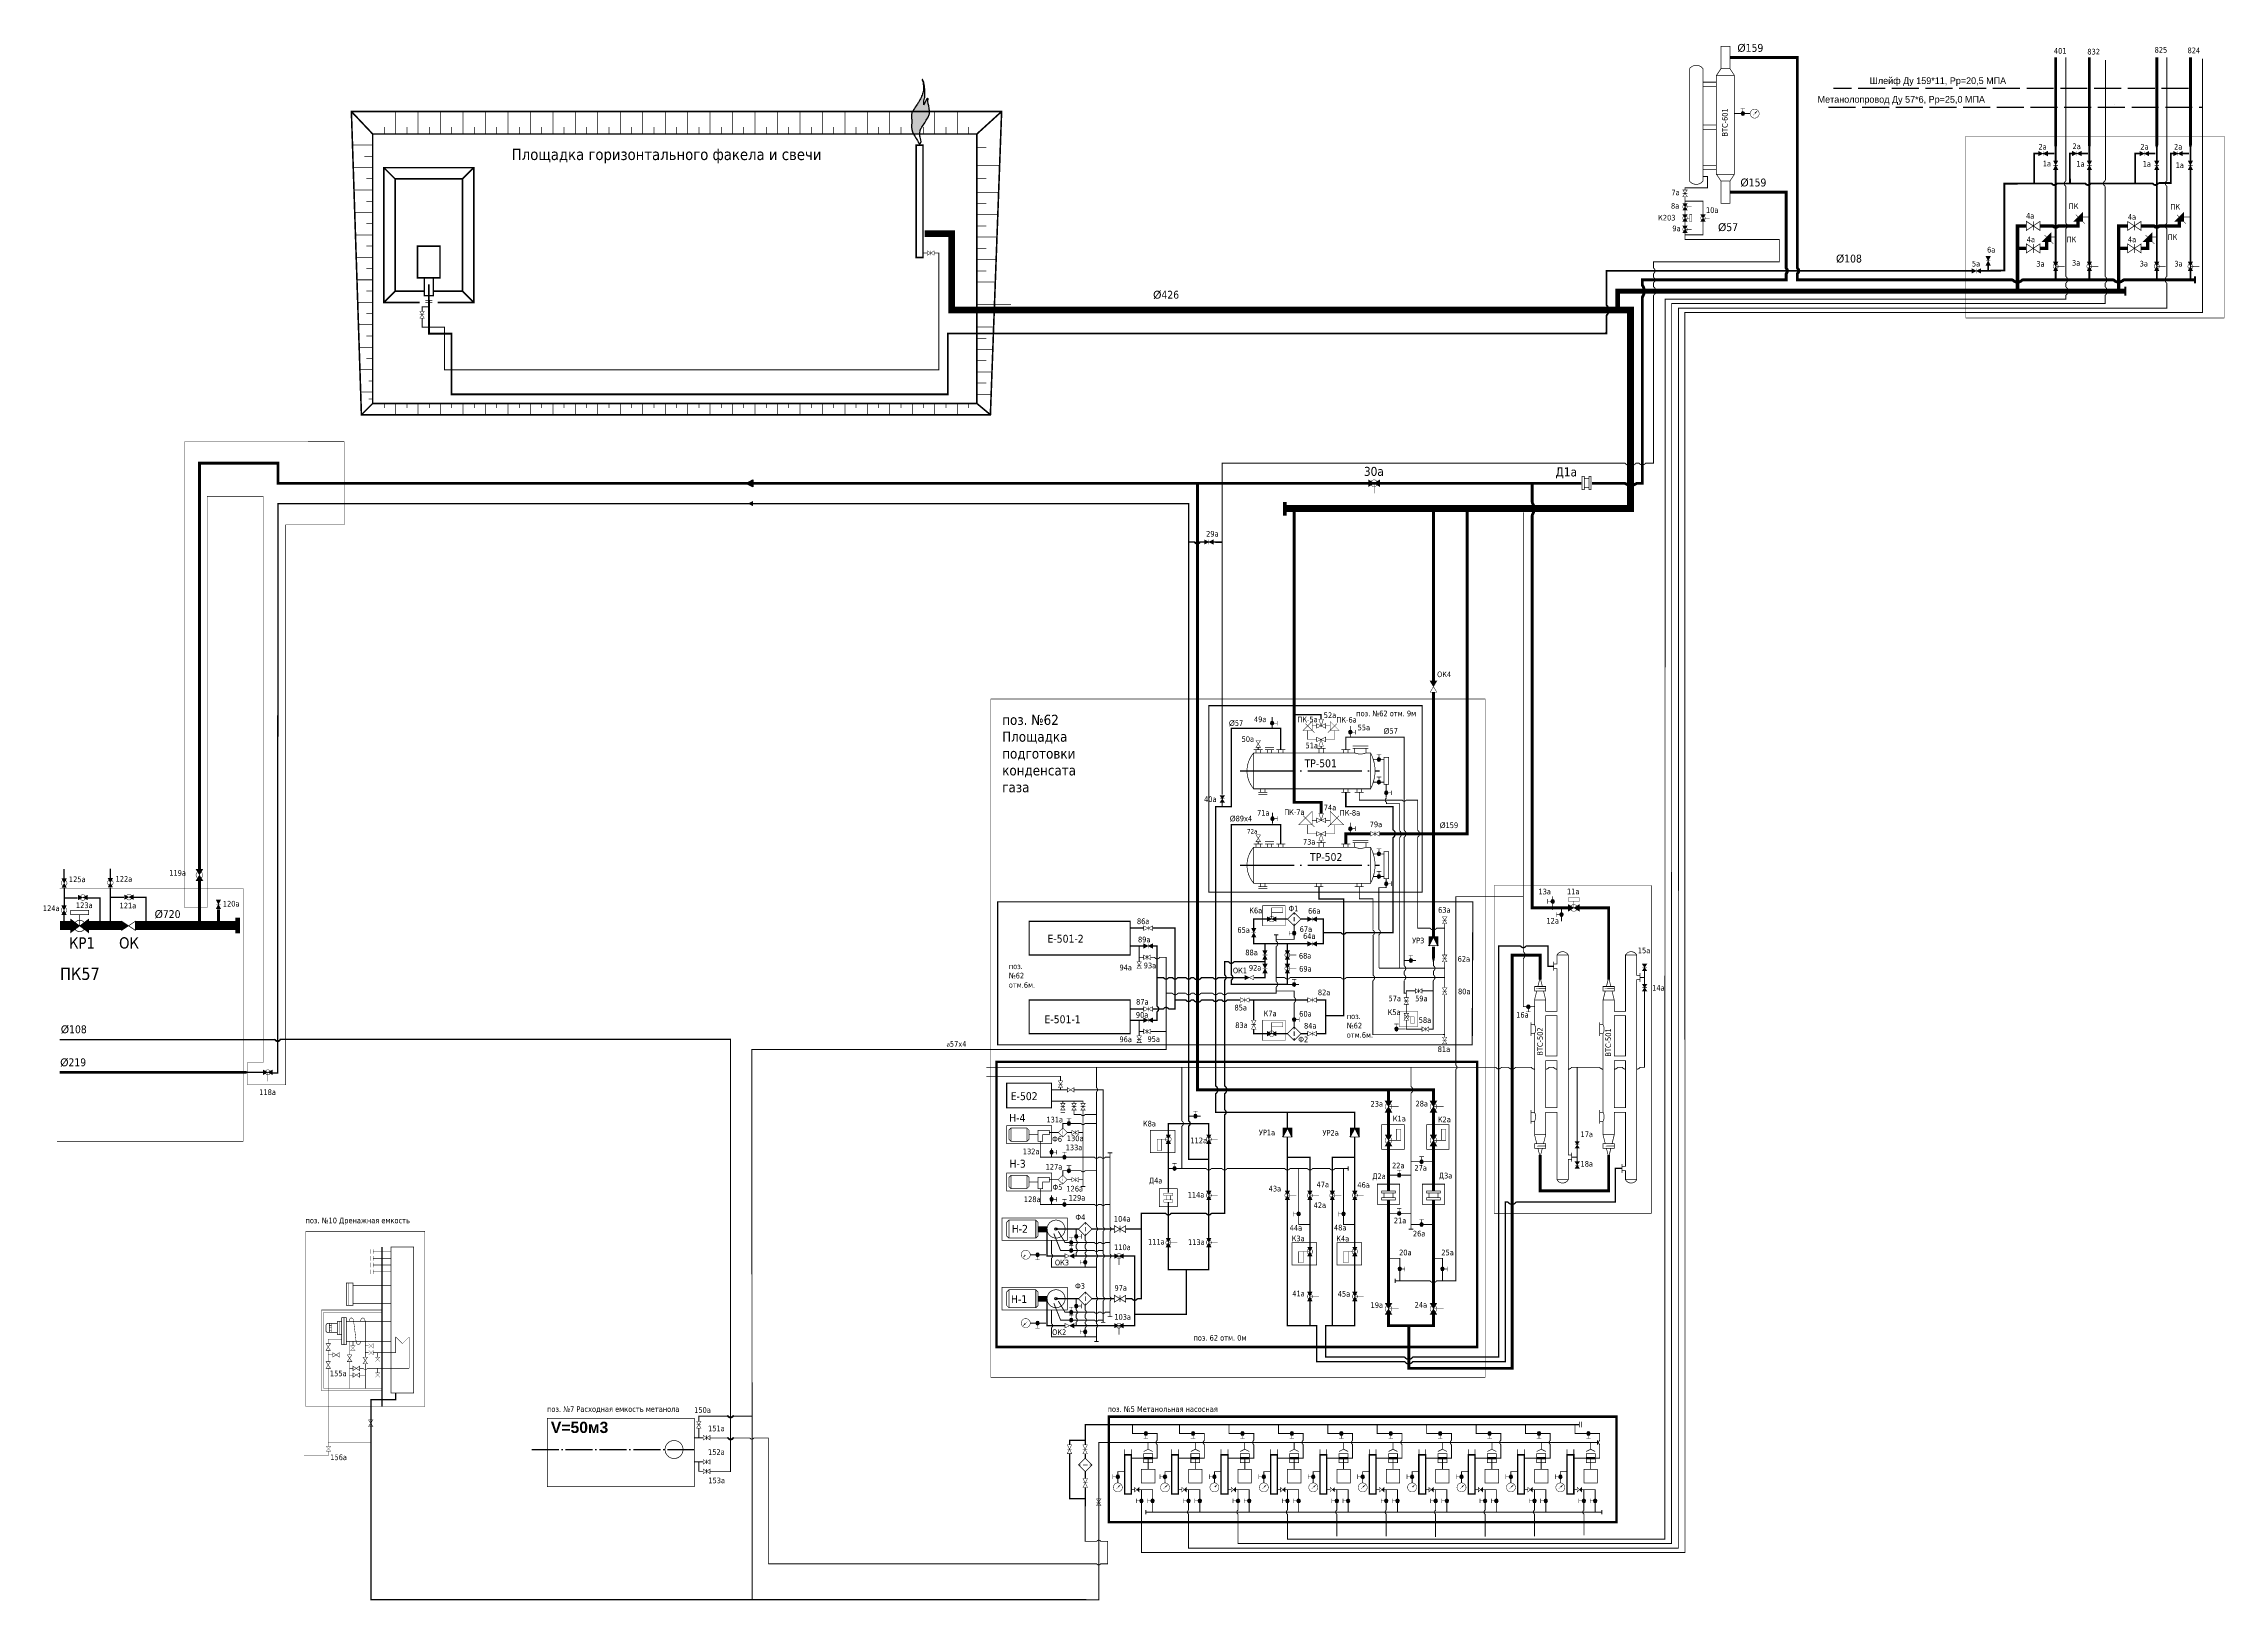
# Paper-space layout 'Layout1' of a CAD drawing. Header units: millimetres. Extents: x 40 to 1011, y 21 to 714.
import ezdxf

# ---------------------------------------------------------------- set-up
doc = ezdxf.new("R2010")
doc.units = ezdxf.units.MM
for name, pattern in [('ACAD_ISO02W100', [15, 12, -3]), ('ACAD_ISO03W100', [30, 12, -18]), ('ACAD_ISO04W100', [30, 24, -3, 0, -3])]:
    doc.linetypes.add(name, pattern=pattern)
for name, color, linetype in [('Вентили 10', 7, 'Continuous'), ('Вентили 50', 7, 'Continuous'), ('Газ', 30, 'Continuous'), ('Диафрагмы 100', 7, 'Continuous'), ('Диафрагмы 150', 7, 'Continuous'), ('Дренаж', 202, 'Continuous'), ('Емкости', 7, 'Continuous'), ('Задвижки 100', 7, 'Continuous'), ('Задвижки 150', 7, 'Continuous'), ('Задвижки 200', 7, 'Continuous'), ('Задвижки 50', 7, 'Continuous'), ('Задвижки 80', 7, 'Continuous'), ('Изм.приб.', 7, 'Continuous'), ('Клапаны 10', 7, 'Continuous'), ('Клапаны 100', 7, 'Continuous'), ('Клапаны 150', 7, 'Continuous'), ('Клапаны 200', 7, 'Continuous'), ('Конденсат', 102, 'Continuous'), ('Краны 15', 7, 'Continuous'), ('Краны шар.150', 7, 'Continuous'), ('Краны шар.80', 7, 'Continuous'), ('Краны шар.пн.прив.100', 7, 'Continuous'), ('Краны шар.пн.прив.150', 7, 'Continuous'), ('Краны шар.пн.прив.400', 7, 'Continuous'), ('Краны шар.пн.прив.50', 7, 'Continuous'), ('Краны шар.прив.150', 7, 'Continuous'), ('Краны шар.прив.50', 7, 'Continuous'), ('Краны шар.ручн.100', 7, 'Continuous'), ('Краны шар.ручн.150', 7, 'Continuous'), ('Краны шар.ручн.50', 7, 'Continuous'), ('Краны шар.ручн.80', 7, 'Continuous'), ('Метанол', 5, 'Continuous'), ('Насосы', 7, 'Continuous'), ('Осевые', 7, 'ACAD_ISO04W100'), ('Площадки', 7, 'Continuous'), ('Свечи', 7, 'Continuous'), ('Трубы 108', 7, 'Continuous'), ('Трубы 159', 7, 'Continuous'), ('Трубы 219', 7, 'Continuous'), ('Трубы 325', 7, 'Continuous'), ('Трубы 426', 7, 'Continuous'), ('Трубы 530', 7, 'Continuous'), ('Трубы 57', 7, 'Continuous'), ('Трубы 720', 7, 'Continuous'), ('Трубы 89', 7, 'Continuous'), ('Устр-ва переключ.', 7, 'Continuous'), ('Фильтры 4', 7, 'Continuous'), ('Фильтры 6', 7, 'Continuous'), ('Штрих пункт.', 7, 'ACAD_ISO04W100')]:
    doc.layers.add(name, color=color, linetype=linetype)

# ---------------------------------------------------------------- blocks, each defined once
blk = doc.blocks.new('Вентиль 10')
at = {"layer": 'Вентили 10', "const_width": 0.1}
blk.add_lwpolyline([(2, -1), (2, 1), (0, -1), (0, 1)], close=True, dxfattribs=at)
blk = doc.blocks.new('Вентиль 50')
at = {"layer": 'Вентили 50', "const_width": 0.2}
blk.add_lwpolyline([(3, -1), (3, 1), (0, -1), (0, 1)], close=True, dxfattribs=at)
blk = doc.blocks.new('Задвижка 50')
at = {"layer": 'Задвижки 50', "const_width": 0.2}
blk.add_lwpolyline([(3, -1), (3, 1), (0, -1), (0, 1)], close=True, dxfattribs=at)
blk.add_lwpolyline([(1.5, 1), (1.5, -1)], dxfattribs=at)
blk = doc.blocks.new('Пересеч. 57-57')
at = {"layer": 'Трубы 57'}
blk.add_lwpolyline([(-1, 0, 0.4, 0.4, -0.236068), (-0.8, -0.1, 0.4, 0.4, 0.236068), (0, -0.5, 0.4, 0.4, 0.236068), (0.8, -0.1, 0.4, 0.4, -0.236068), (1, 0, 0, 0, 0)], format="xyseb", dxfattribs=at)
blk = doc.blocks.new('Задвижка 100')
at = {"layer": 'Задвижки 100', "const_width": 0.2}
blk.add_lwpolyline([(0, -1), (0, 1), (4, -1), (4, 1)], close=True, dxfattribs=at)
blk.add_lwpolyline([(2, 1), (2, -1)], dxfattribs=at)
blk = doc.blocks.new('Фильтр 6')
at = {"layer": 'Фильтры 6', "const_width": 0.3}
blk.add_lwpolyline([(-3, 0), (0, -3), (3, 0), (0, 3)], close=True, dxfattribs=at)
for points in [[(-3, 0), (-2, 0)], [(-1, 0), (1, 0)], [(2, 0), (3, 0)]]:
    blk.add_lwpolyline(points, dxfattribs=at)
blk = doc.blocks.new('Заглушка 57')
at = {"layer": 'Трубы 57', "const_width": 0.4}
blk.add_lwpolyline([(0, 1), (0, -1)], dxfattribs=at)
blk = doc.blocks.new('Изм.приб.')
at = {"layer": 'Изм.приб.', "const_width": 0.2}
blk.add_lwpolyline([(-2, 0, 1), (2, 0, 1), (-2, 0, 0.780776)], format="xyb", dxfattribs=at)
at = {"layer": 'Изм.приб.', "const_width": 0.1}
blk.add_lwpolyline([(0.21, 0.21), (-0.71, -0.71)], dxfattribs=at)
at = {"layer": 'Изм.приб.'}
blk.add_solid([(0.01, 0.41), (1.41, 1.41), (0.41, 0.01)], dxfattribs=at)
blk = doc.blocks.new('Кран 15')
at = {"layer": 'Краны 15'}
blk.add_hatch(color=256, dxfattribs=at).paths.add_polyline_path([(-0.75, 0.75, 1), (0.75, 0.75, 1)])
at = {"layer": 'Краны 15', "const_width": 0.2}
for points in [[(-2.25, 1.75), (-2.25, -0.25)], [(-0.75, 0.75), (-2.25, 0.75)]]:
    blk.add_lwpolyline(points, dxfattribs=at)
at = {"layer": 'Краны 15'}
blk.add_lwpolyline([(-0.75, 0.75, 1), (0.75, 0.75, 1), (-0.75, 0.75, 1)], format="xyb", dxfattribs=at)
blk = doc.blocks.new('Клапан 10')
at = {"layer": 'Клапаны 10'}
blk.add_hatch(color=256, dxfattribs=at).paths.add_polyline_path([(2, 1), (1, 0), (2, -1)])
at = {"layer": 'Клапаны 10', "const_width": 0.2}
blk.add_lwpolyline([(0, 1), (0, -1), (2, 1), (2, -1)], close=True, dxfattribs=at)
blk = doc.blocks.new('Клапан 100')
at = {"layer": 'Клапаны 100'}
blk.add_hatch(color=256, dxfattribs=at).paths.add_polyline_path([(2, 0), (0, 1), (0, -1)])
at = {"layer": 'Клапаны 100', "const_width": 0.2}
blk.add_lwpolyline([(0, -1), (0, 1), (4, -1), (4, 1)], close=True, dxfattribs=at)
blk = doc.blocks.new('Задвижка 150')
at = {"layer": 'Задвижки 150', "const_width": 0.3}
blk.add_lwpolyline([(5, -1.5), (0, 1.5), (0, -1.5), (5, 1.5)], close=True, dxfattribs=at)
blk.add_lwpolyline([(2.5, 1.5), (2.5, -1.5)], dxfattribs=at)
blk = doc.blocks.new('Кран шар.ручн.100 непрох.')
at = {"layer": 'Краны шар.ручн.100'}
h = blk.add_hatch(color=256, dxfattribs=at)
h.paths.add_polyline_path([(2, 0), (0, 1), (0, -1)])
h.paths.add_polyline_path([(2, 0), (4, -1), (4, 1)])
at = {"layer": 'Краны шар.ручн.100', "const_width": 0.2}
blk.add_lwpolyline([(0, -1), (0, 1), (4, -1), (4, 1)], close=True, dxfattribs=at)
blk.add_lwpolyline([(0.875, 0, 1), (3.125, 0, 1), (0.875, 0, 1)], format="xyb", dxfattribs=at)
blk.add_lwpolyline([(2, 4), (2, 0)], dxfattribs=at)
blk = doc.blocks.new('Пересеч. 89-108')
at = {"layer": 'Трубы 89', "const_width": 0.6}
blk.add_lwpolyline([(-1.4, 0, -0.236068), (-1, -0.2, 0.236068), (0, -0.7, 0.236068), (1, -0.2, -0.236068), (1.4, 0)], format="xyb", dxfattribs=at)
blk = doc.blocks.new('Фильтр 4')
at = {"layer": 'Фильтры 4', "const_width": 0.2}
blk.add_lwpolyline([(0, 2), (-2, 0), (0, -2), (2, 0)], close=True, dxfattribs=at)
for points in [[(-2, 0), (-1, 0)], [(-0.5, 0), (0.5, 0)], [(1, 0), (2, 0)]]:
    blk.add_lwpolyline(points, dxfattribs=at)
blk = doc.blocks.new('Диафрагма 100')
at = {"layer": 'Диафрагмы 100', "const_width": 0.2}
for points in [[(-2, 2), (2, 2), (2, 1), (-2, 1)], [(-2, -1), (2, -1), (2, -2), (-2, -2)]]:
    blk.add_lwpolyline(points, close=True, dxfattribs=at)
for points in [[(-1, 1), (-1, -1)], [(1, 1), (1, -1)]]:
    blk.add_lwpolyline(points, dxfattribs=at)
blk = doc.blocks.new('Кран шар.прив.100')
at = {"layer": 'Краны шар.пн.прив.100'}
h = blk.add_hatch(color=256, dxfattribs=at)
h.paths.add_polyline_path([(0, -1), (2, 0), (0, 1)])
h.paths.add_polyline_path([(2, 0), (4, -1), (4, 1)])
at = {"layer": 'Краны шар.пн.прив.100', "const_width": 0.2}
for points in [[(-3, 3), (2, 3), (2, 5), (-3, 5)], [(0, -1), (0, 1), (4, -1), (4, 1)]]:
    blk.add_lwpolyline(points, close=True, dxfattribs=at)
blk.add_lwpolyline([(2, 1.25, 1.010442), (2, -1.25, 1.010442), (2, 1.25, 4.236068)], format="xyb", dxfattribs=at)
blk.add_lwpolyline([(2, 0), (2, 5)], dxfattribs=at)
blk = doc.blocks.new('Пересеч. 57-108')
at = {"layer": 'Трубы 57', "const_width": 0.4}
blk.add_lwpolyline([(-1.4, 0, -0.236068), (-1, -0.2, 0.236068), (0, -0.7, 0.236068), (1, -0.2, -0.236068), (1.4, 0)], format="xyb", dxfattribs=at)
blk = doc.blocks.new('Кран шар.ручн.150')
at = {"layer": 'Краны шар.ручн.150'}
h = blk.add_hatch(color=256, dxfattribs=at)
h.paths.add_polyline_path([(2.5, 0), (0, 1.5), (0, -1.5)])
h.paths.add_polyline_path([(2.5, 0), (5, -1.5), (5, 1.5)])
at = {"layer": 'Краны шар.ручн.150', "const_width": 0.2}
blk.add_lwpolyline([(5, -1.5), (0, 1.5), (0, -1.5), (5, 1.5)], close=True, dxfattribs=at)
for points in [[(3.79, 0.77, 0.56619), (1.21, 0.77)], [(1.21, -0.77, 0.56619), (3.79, -0.77)]]:
    blk.add_lwpolyline(points, format="xyb", dxfattribs=at)
blk.add_lwpolyline([(2.5, 0), (2.5, 4.5)], dxfattribs=at)
blk = doc.blocks.new('Кран шар.прив.150')
at = {"layer": 'Краны шар.прив.150'}
h = blk.add_hatch(color=256, dxfattribs=at)
h.paths.add_polyline_path([(2.5, 0), (0, 1.5), (0, -1.5)])
h.paths.add_polyline_path([(2.5, 0), (5, -1.5), (5, 1.5)])
at = {"layer": 'Краны шар.прив.150', "const_width": 0.2}
for points in [[(-2.5, 3.5), (2.5, 3.5), (2.5, 5.5), (-2.5, 5.5)], [(5, -1.5), (0, 1.5), (0, -1.5), (5, 1.5)]]:
    blk.add_lwpolyline(points, close=True, dxfattribs=at)
for points in [[(3.79, 0.77, 0.56619), (1.21, 0.77)], [(1.21, -0.77, 0.56619), (3.79, -0.77)]]:
    blk.add_lwpolyline(points, format="xyb", dxfattribs=at)
blk.add_lwpolyline([(2.5, 0), (2.5, 3.5)], dxfattribs=at)
blk = doc.blocks.new('Диафрагма 150')
at = {"layer": 'Диафрагмы 150', "const_width": 0.3}
for points in [[(-3, 1), (3, 1), (3, 2), (-3, 2)], [(-3, -2), (3, -2), (3, -1), (-3, -1)]]:
    blk.add_lwpolyline(points, close=True, dxfattribs=at)
for points in [[(-2, 1), (-2, -1)], [(2, 1), (2, -1)]]:
    blk.add_lwpolyline(points, dxfattribs=at)
blk = doc.blocks.new('Пересеч. 57-159')
at = {"layer": 'Трубы 57'}
blk.add_lwpolyline([(-1.6, 0, 0.4, 0.4, -0.236068), (-1.4, -0.1, 0.4, 0.4, 0.236068), (0, -0.8, 0.4, 0.4, 0.236068), (1.4, -0.1, 0.4, 0.4, -0.236068), (1.6, 0, 0, 0, 0)], format="xyseb", dxfattribs=at)
blk = doc.blocks.new('Пересеч. 89-219')
at = {"layer": 'Трубы 89', "const_width": 0.6}
blk.add_lwpolyline([(-2, 0, -0.236068), (-1.6, -0.2, 0.236068), (0, -1, 0.236068), (1.6, -0.2, -0.236068), (2, 0)], format="xyb", dxfattribs=at)
blk = doc.blocks.new('Задвижка 50 непрох.')
at = {"layer": 'Задвижки 50'}
h = blk.add_hatch(color=256, dxfattribs=at)
h.paths.add_polyline_path([(0, 1), (0, -1), (1.5, 0)])
h.paths.add_polyline_path([(3, -1), (3, 1), (1.5, 0)])
at = {"layer": 'Задвижки 50', "const_width": 0.2}
blk.add_lwpolyline([(3, -1), (3, 1), (0, -1), (0, 1)], close=True, dxfattribs=at)
blk.add_lwpolyline([(1.5, 1), (1.5, -1)], dxfattribs=at)
blk = doc.blocks.new('Кран шар.пн.прив.150')
at = {"layer": 'Краны шар.пн.прив.150'}
h = blk.add_hatch(color=256, dxfattribs=at)
h.paths.add_polyline_path([(2.5, 0), (0, 1.5), (0, -1.5)])
h.paths.add_polyline_path([(2.5, 0), (5, -1.5), (5, 1.5)])
at = {"layer": 'Краны шар.пн.прив.150', "const_width": 0.2}
for points in [[(0, 3), (5, 3), (5, 4.5), (0, 4.5)], [(5, -1.5), (0, 1.5), (0, -1.5), (5, 1.5)]]:
    blk.add_lwpolyline(points, close=True, dxfattribs=at)
for points in [[(3.79, 0.77, 0.56619), (1.21, 0.77)], [(1.21, -0.77, 0.56619), (3.79, -0.77)]]:
    blk.add_lwpolyline(points, format="xyb", dxfattribs=at)
blk.add_lwpolyline([(2.5, 0), (2.5, 3)], dxfattribs=at)
blk = doc.blocks.new('Задвижка 80')
at = {"layer": 'Задвижки 80', "const_width": 0.2}
blk.add_lwpolyline([(0, -1), (0, 1), (4, -1), (4, 1)], close=True, dxfattribs=at)
blk.add_lwpolyline([(2, 1), (2, -1)], dxfattribs=at)
blk = doc.blocks.new('Задвижка 100 непрох.')
at = {"layer": 'Задвижки 100'}
h = blk.add_hatch(color=256, dxfattribs=at)
h.paths.add_polyline_path([(2, 0), (0, 1), (0, -1)])
h.paths.add_polyline_path([(2, 0), (4, -1), (4, 1)])
at = {"layer": 'Задвижки 100', "const_width": 0.2}
blk.add_lwpolyline([(0, -1), (0, 1), (4, -1), (4, 1)], close=True, dxfattribs=at)
blk.add_lwpolyline([(2, 1), (2, -1)], dxfattribs=at)
blk = doc.blocks.new('Кран шар.прив.п.100')
at = {"layer": 'Краны шар.пн.прив.100'}
h = blk.add_hatch(color=256, dxfattribs=at)
h.paths.add_polyline_path([(0, -1), (2, 0), (0, 1)])
h.paths.add_polyline_path([(2, 0), (4, -1), (4, 1)])
at = {"layer": 'Краны шар.пн.прив.100', "const_width": 0.2}
for points in [[(0, -1), (0, 1), (4, -1), (4, 1)], [(7, 5), (2, 5), (2, 3), (7, 3)]]:
    blk.add_lwpolyline(points, close=True, dxfattribs=at)
blk.add_lwpolyline([(2, 1.25, 1.010442), (2, -1.25, 1.010442), (2, 1.25, 4.236068)], format="xyb", dxfattribs=at)
blk.add_lwpolyline([(2, 0), (2, 5)], dxfattribs=at)
blk = doc.blocks.new('Кран шар.прив.50')
at = {"layer": 'Краны шар.прив.50', "const_width": 0.2}
for points in [[(3, -1), (3, 1), (0, -1), (0, 1)], [(1.5, 3.5), (4.5, 3.5), (4.5, 2), (1.5, 2)]]:
    blk.add_lwpolyline(points, close=True, dxfattribs=at)
for points in [[(2.33, 0.55, 0.535184), (0.67, 0.55)], [(0.67, -0.55, 0.535184), (2.33, -0.55)]]:
    blk.add_lwpolyline(points, format="xyb", dxfattribs=at)
blk.add_lwpolyline([(1.5, 2), (1.5, 0)], dxfattribs=at)
blk = doc.blocks.new('Устр-во переключ.')
at = {"layer": 'Устр-ва переключ.', "const_width": 0.2}
for points in [[(-3, 0), (-6, -1), (-6, 1), (-3, 0)], [(0, 3), (-4, 7)], [(-3, 2), (-3, 4)], [(-1, 6), (3, 6), (3, 2)], [(3, 0), (6, 1), (6, -1), (3, 0)], [(0, -3), (-4, -7)], [(-3, -4), (-3, -2)], [(3, -2), (3, -6), (-1, -6)]]:
    blk.add_lwpolyline(points, dxfattribs=at)
for points in [[(-1, 4), (-5, 4), (-1, 8)], [(-2, -2), (-4, -2), (-2, 2), (-4, 2)], [(2, 2), (4, 2), (2, -2), (4, -2)], [(-1, -4), (-5, -4), (-1, -8)]]:
    blk.add_lwpolyline(points, close=True, dxfattribs=at)
blk = doc.blocks.new('Устр-во переключ.б.')
at = {"layer": 'Устр-ва переключ.', "const_width": 0.2}
for points in [[(-4, -5), (-4, 1), (-10, -5)], [(4, -5), (4, 1), (10, -5)], [(-2, -4), (-2, -2), (2, -4), (2, -2)], [(2, -8), (2, -10), (-2, -8), (-2, -10)]]:
    blk.add_lwpolyline(points, close=True, dxfattribs=at)
for points in [[(0, -3), (-1, 0), (1, 0), (0, -3)], [(-3, -6), (-8, -1)], [(-2, -9), (-6, -9), (-6, -5)], [(-4, -3), (-2, -3)], [(0, -9), (1, -12), (-1, -12), (0, -9)], [(2, -3), (4, -3)], [(6, -5), (6, -9), (2, -9)], [(3, -6), (8, -1)]]:
    blk.add_lwpolyline(points, dxfattribs=at)
blk = doc.blocks.new('Клапан 150')
at = {"layer": 'Клапаны 150'}
blk.add_hatch(color=256, dxfattribs=at).paths.add_polyline_path([(0, 1.5), (0, -1.5), (2.5, 0)])
at = {"layer": 'Клапаны 150', "const_width": 0.2}
blk.add_lwpolyline([(5, -1.5), (0, 1.5), (0, -1.5), (5, 1.5)], close=True, dxfattribs=at)
blk = doc.blocks.new('Заглушка 720')
at = {"layer": 'Трубы 720', "const_width": 2}
blk.add_lwpolyline([(0, 3.5), (0, -3.5)], dxfattribs=at)
blk = doc.blocks.new('Стрелка 159')
at = {"layer": 'Трубы 159'}
blk.add_hatch(color=256, dxfattribs=at).paths.add_polyline_path([(1.5, 0), (-1.5, 0), (0, -3)])
blk.add_lwpolyline([(-1.5, 0), (1.5, 0), (0, -3)], close=True, dxfattribs=at)
blk = doc.blocks.new('Стрелка 89')
at = {"layer": 'Трубы 57'}
h = blk.add_hatch(color=256, dxfattribs=at)
h.paths.add_polyline_path([(0, 0), (0, -1), (2, 0)])
h.paths.add_polyline_path([(0, 1), (0, 0), (2, 0)])
at = {"layer": 'Трубы 57', "const_width": 0.2}
blk.add_lwpolyline([(0, -1), (0, 1), (2, 0)], close=True, dxfattribs=at)
blk = doc.blocks.new('Кран шар.ручн.80 непрох.')
at = {"layer": 'Краны шар.ручн.80'}
h = blk.add_hatch(color=256, dxfattribs=at)
h.paths.add_polyline_path([(2, 0), (0, 1), (0, -1)])
h.paths.add_polyline_path([(2, 0), (4, -1), (4, 1)])
at = {"layer": 'Краны шар.ручн.80', "const_width": 0.2}
blk.add_lwpolyline([(0, -1), (0, 1), (4, -1), (4, 1)], close=True, dxfattribs=at)
blk.add_lwpolyline([(0.875, 0, 1), (3.125, 0, 1), (0.875, 0, 1)], format="xyb", dxfattribs=at)
blk.add_lwpolyline([(2, 4), (2, 0)], dxfattribs=at)
blk = doc.blocks.new('Кран шар.150 непрох.')
at = {"layer": 'Трубы 219'}
h = blk.add_hatch(color=256, dxfattribs=at)
h.paths.add_polyline_path([(2.5, 0), (0, 1.5), (0, -1.5)])
h.paths.add_polyline_path([(2.5, 0), (5, -1.5), (5, 1.5)])
at = {"layer": 'Краны шар.150', "const_width": 0.2}
blk.add_lwpolyline([(5, -1.5), (0, 1.5), (0, -1.5), (5, 1.5)], close=True, dxfattribs=at)
for points in [[(3.79, 0.77, 0.56619), (1.21, 0.77)], [(1.21, -0.77, 0.56619), (3.79, -0.77)]]:
    blk.add_lwpolyline(points, format="xyb", dxfattribs=at)
blk = doc.blocks.new('Заглушка 530')
at = {"layer": 'Трубы 530', "const_width": 1.5}
blk.add_lwpolyline([(0, 3), (0, -3)], dxfattribs=at)
blk = doc.blocks.new('Пересеч. 159-325')
at = {"layer": 'Трубы 159', "const_width": 1.3}
blk.add_lwpolyline([(-3, 0, -0.140055), (-2.3, -0.2, 0.131327), (0, -0.9, 0.131327), (2.3, -0.2, -0.140055), (3, 0)], format="xyb", dxfattribs=at)
blk = doc.blocks.new('Пересеч. 57-325')
at = {"layer": 'Трубы 57'}
blk.add_lwpolyline([(-2.5, 0, 0.4, 0.4, -0.236068), (-2.3, -0.1, 0.4, 0.4, 0.226986), (0, -1.3, 0.4, 0.4, 0.226986), (2.3, -0.1, 0.4, 0.4, -0.236068), (2.5, 0, 0, 0, 0)], format="xyseb", dxfattribs=at)
blk = doc.blocks.new('Задвижка 200')
at = {"layer": 'Задвижки 200', "const_width": 0.3}
blk.add_lwpolyline([(6, -2), (6, 2), (0, -2), (0, 2)], close=True, dxfattribs=at)
blk.add_lwpolyline([(3, -2), (3, 2)], dxfattribs=at)
blk = doc.blocks.new('Пересеч. 108-108')
at = {"layer": 'Трубы 108'}
blk.add_lwpolyline([(-1.4, 0, 0.8, 0.8, -0.236068), (-1, -0.2, 0.8, 0.8, 0.236068), (0, -0.7, 0.8, 0.8, 0.236068), (1, -0.2, 0.8, 0.8, -0.236068), (1.4, 0, 0, 0, 0)], format="xyseb", dxfattribs=at)
blk = doc.blocks.new('Пересеч. 219-108')
at = {"layer": 'Трубы 219', "const_width": 1.5}
blk.add_lwpolyline([(-1.5, 0, -0.162278), (-0.9, -0.2, 0.162278), (0, -0.5, 0.162278), (0.9, -0.2, -0.162278), (1.5, 0)], format="xyb", dxfattribs=at)
blk = doc.blocks.new('Пересеч. 159-219')
at = {"layer": 'Трубы 159'}
blk.add_lwpolyline([(-2.5, 0, 1.3, 1.3, -0.192582), (-2, -0.2, 1.3, 1.3, 0.192582), (0, -1, 1.3, 1.3, 0.192582), (2, -0.2, 1.3, 1.3, -0.192582), (2.5, 0, 0, 0, 0)], format="xyseb", dxfattribs=at)
blk = doc.blocks.new('Пересеч. 57-219')
at = {"layer": 'Трубы 57', "const_width": 0.4}
blk.add_lwpolyline([(-2, 0, -0.236068), (-1.8, -0.1, 0.236068), (0, -1, 0.236068), (1.8, -0.1, -0.236068), (2, 0)], format="xyb", dxfattribs=at)
blk = doc.blocks.new('Заглушка 159')
at = {"layer": 'Трубы 159', "const_width": 0.8}
blk.add_lwpolyline([(0, 1.5), (0, -1.5)], dxfattribs=at)
blk = doc.blocks.new('Заглушка 325')
at = {"layer": 'Трубы 325', "const_width": 1}
blk.add_lwpolyline([(0, 2), (0, -2)], dxfattribs=at)
blk = doc.blocks.new('Пересеч. 159-108')
at = {"layer": 'Трубы 159'}
blk.add_lwpolyline([(-1.5, 0, 1.3, 1.3, -0.192582), (-1, -0.2, 1.3, 1.3, 0.192582), (0, -0.6, 1.3, 1.3, 0.192582), (1, -0.2, 1.3, 1.3, -0.192582), (1.5, 0, 0, 0, 0)], format="xyseb", dxfattribs=at)
blk = doc.blocks.new('Кран шар.ручн.50 непрох.')
at = {"layer": 'Краны шар.ручн.50'}
h = blk.add_hatch(color=256, dxfattribs=at)
h.paths.add_polyline_path([(0, 1), (0, -1), (1.5, 0)])
h.paths.add_polyline_path([(1.5, 0), (3, -1), (3, 1)])
blk.add_hatch(color=256, dxfattribs=at).paths.add_polyline_path([(3, -1), (3, 1), (1.5, 0)])
at = {"layer": 'Краны шар.ручн.50', "const_width": 0.2}
blk.add_lwpolyline([(0, 1), (0, -1), (3, 1), (3, -1)], close=True, dxfattribs=at)
for points in [[(2.33, 0.55, 0.535184), (0.67, 0.55, 0.535184)], [(0.67, -0.55, 0.535184), (2.33, -0.55, 0.535184)]]:
    blk.add_lwpolyline(points, format="xyb", dxfattribs=at)
blk.add_lwpolyline([(1.5, 0), (1.5, 3)], dxfattribs=at)
blk = doc.blocks.new('Кран шар.пн.прив.50')
at = {"layer": 'Краны шар.пн.прив.50'}
h = blk.add_hatch(color=256, dxfattribs=at)
h.paths.add_polyline_path([(0, 1), (0, -1), (1.5, 0)])
h.paths.add_polyline_path([(3, -1), (3, 1), (1.5, 0)])
at = {"layer": 'Краны шар.пн.прив.50', "const_width": 0.2}
for points in [[(0, 3), (3, 3), (3, 2), (0, 2)], [(3, -1), (3, 1), (0, -1), (0, 1)]]:
    blk.add_lwpolyline(points, close=True, dxfattribs=at)
blk.add_lwpolyline([(0.5, 0, 1), (2.5, 0, 1), (0.5, 0, 4.236068)], format="xyb", dxfattribs=at)
blk.add_lwpolyline([(1.5, 2), (1.5, 0)], dxfattribs=at)
blk = doc.blocks.new('Пересеч. 108-325')
at = {"layer": 'Трубы 108', "const_width": 0.8}
blk.add_lwpolyline([(-2.5, 0, -0.192582), (-2, -0.2, 0.192582), (0, -1, 0.192582), (2, -0.2, -0.192582), (2.5, 0)], format="xyb", dxfattribs=at)
blk = doc.blocks.new('Кран шар.пн.прив.400')
at = {"layer": 'Краны шар.пн.прив.400'}
h = blk.add_hatch(color=256, dxfattribs=at)
h.paths.add_polyline_path([(4, 0), (0, 3), (0, -3)])
h.paths.add_polyline_path([(8, 3), (4, 0), (8, -3)])
at = {"layer": 'Краны шар.пн.прив.400', "const_width": 0.3}
for points in [[(0, 5), (8, 5), (8, 7), (0, 7)], [(0, -3), (0, 3), (8, -3), (8, 3)]]:
    blk.add_lwpolyline(points, close=True, dxfattribs=at)
blk.add_lwpolyline([(1.5, 0, 1.010551), (6.5, 0, 1.010551), (1.5, 0, 0.720759)], format="xyb", dxfattribs=at)
blk.add_lwpolyline([(4, 0), (4, 5)], dxfattribs=at)
blk = doc.blocks.new('Кран шар.80')
at = {"layer": 'Краны шар.80'}
h = blk.add_hatch(color=256, dxfattribs=at)
h.paths.add_polyline_path([(0, -1), (2, 0), (0, 1)])
h.paths.add_polyline_path([(2, 0), (4, -1), (4, 1)])
at = {"layer": 'Краны шар.80', "const_width": 0.2}
blk.add_lwpolyline([(0, -1), (0, 1), (4, -1), (4, 1)], close=True, dxfattribs=at)
blk.add_lwpolyline([(2, 1.25, 1.010442), (2, -1.25, 1.010442), (2, 1.25, 4.236068)], format="xyb", dxfattribs=at)
blk = doc.blocks.new('Клапан 200')
at = {"layer": 'Клапаны 200'}
blk.add_hatch(color=256, dxfattribs=at).paths.add_polyline_path([(3, 0), (0, 2), (0, -2)])
at = {"layer": 'Клапаны 200', "const_width": 0.3}
blk.add_lwpolyline([(6, -2), (6, 2), (0, -2), (0, 2)], close=True, dxfattribs=at)

psp = doc.layouts.get("Layout1")

# ---------------------------------------------------------------- hatches: boundary and pattern name
h = psp.add_hatch(color=256)
h.paths.add_polyline_path([(946.09, 636.63), (944.09, 634.63), (948.09, 634.63)])
h.paths.add_polyline_path([(948.09, 634.63), (948.09, 638.63), (946.09, 636.63)])
h = psp.add_hatch(color=256)
h.paths.add_polyline_path([(991.09, 636.63), (989.09, 634.63), (993.09, 634.63)])
h.paths.add_polyline_path([(993.09, 634.63), (993.09, 638.63), (991.09, 636.63)])
h = psp.add_hatch(color=256)
h.paths.add_polyline_path([(932.09, 627.63), (930.09, 625.63), (934.09, 625.63)])
h.paths.add_polyline_path([(934.09, 625.63), (934.09, 629.63), (932.09, 627.63)])
h = psp.add_hatch(color=256)
h.paths.add_polyline_path([(977.09, 627.63), (975.09, 625.63), (979.09, 625.63)])
h.paths.add_polyline_path([(979.09, 625.63), (979.09, 629.63), (977.09, 627.63)])
at = {"layer": 'Газ'}
h = psp.add_hatch(color=256, dxfattribs=at)
h.paths.add_polyline_path([(659.09, 316.16), (657.09, 316.16), (657.09, 312.16)])
h.paths.add_polyline_path([(661.09, 316.16), (659.09, 316.16), (661.09, 312.16)])
at = {"layer": 'Конденсат'}
h = psp.add_hatch(color=256, dxfattribs=at)
h.paths.add_polyline_path([(594.09, 231.03), (592.09, 231.03), (592.09, 227.03)])
h.paths.add_polyline_path([(596.09, 231.03), (594.09, 231.03), (596.09, 227.03)])
h = psp.add_hatch(color=256, dxfattribs=at)
h.paths.add_polyline_path([(624.09, 231.03), (622.09, 231.03), (622.09, 227.03)])
h.paths.add_polyline_path([(626.09, 231.03), (624.09, 231.03), (626.09, 227.03)])
at = {"layer": 'Насосы'}
for points in [[(487.22, 185.03, -0.063254), (487.09, 186.03, -0.063254), (487.22, 187.03), (483.09, 187.03), (483.09, 185.03)], [(487.22, 154.03, -0.063254), (487.09, 155.03, -0.063254), (487.22, 156.03), (483.09, 156.03), (483.09, 154.03)]]:
    psp.add_hatch(color=256, dxfattribs=at).paths.add_polyline_path(points)
at = {"layer": 'Площадки'}
h = psp.add_hatch(color=256, dxfattribs=at)
edge = h.paths.add_edge_path()
edge.add_spline(control_points=[(434.77, 683.57), (434.74, 683.88), (434.62, 684.63), (434.52, 685.88), (434.15, 687.12), (433.99, 688.24), (434.1, 688.86), (434.13, 689.64), (433.32, 689.01), (433.05, 688.24), (432.08, 685.74), (432.21, 687.51), (432.19, 688.39), (432.69, 689.59), (432.79, 691.19), (432.64, 693), (432.5, 694.8), (432.29, 696.26), (431.9, 697.23), (431.78, 697.7), (431.47, 697.95), (431.56, 697.37), (431.96, 696.49), (432.17, 694.35), (431.92, 691.98), (431.03, 689.72), (429.98, 687.8), (428.66, 685.83), (427.66, 684.55), (427.2, 683.64), (427.17, 683.57)], knot_values=[14.781999, 14.781999, 14.781999, 14.781999, 15.705823, 17.003175, 18.55023, 19.618821, 20.236614, 20.687558, 21.263683, 22.165701, 24.167039, 25.006024, 25.902686, 27.12432, 28.699397, 30.716066, 32.569448, 34.105325, 35.166629, 35.541881, 35.743636, 35.967365, 36.728166, 39.322866, 41.744178, 44.009426, 46.487256, 48.302597, 51.126465, 51.347794, 51.347794, 51.347794, 51.347794], degree=3, periodic=0)
edge.add_line((427.17, 683.57), (434.77, 683.57))
edge = h.paths.add_edge_path()
edge.add_spline(control_points=[(427.17, 683.57), (426.98, 683.19), (426.73, 682.51), (426.67, 681.14), (427.06, 678.9), (426.47, 676.1), (427.27, 674.22), (427.62, 673.57)], knot_values=[4.533742, 4.533742, 4.533742, 4.533742, 5.798672, 6.695338, 8.607537, 12.607537, 14.781999, 14.781999, 14.781999, 14.781999], degree=3, periodic=0)
edge.add_line((427.62, 673.57), (430.45, 673.57))
edge.add_spline(control_points=[(430.45, 673.57), (430.45, 673.6), (430.47, 673.98), (430.54, 674.66), (430.74, 675.87), (431.83, 677.2), (433.02, 679.13), (434.13, 681.06), (434.8, 682.62), (434.78, 683.36), (434.77, 683.57)], knot_values=[51.347794, 51.347794, 51.347794, 51.347794, 51.426724, 52.550953, 53.351803, 55.059628, 57.52681, 60.205521, 61.797478, 62.443748, 62.443748, 62.443748, 62.443748], degree=3, periodic=0)
edge.add_line((434.77, 683.57), (427.17, 683.57))

# ---------------------------------------------------------------- linework, layer by layer
for points, const_width in [([(948.09, 634.63), (944.09, 634.63), (948.09, 638.63)], 0.2), ([(993.09, 634.63), (989.09, 634.63), (993.09, 638.63)], 0.2), ([(934.09, 625.63), (930.09, 625.63), (934.09, 629.63)], 0.2), ([(979.09, 625.63), (975.09, 625.63), (979.09, 629.63)], 0.2), ([(637.09, 396.03), (639.09, 396.03), (639.09, 384.03), (637.09, 384.03)], 0.3), ([(637.09, 354.03), (639.09, 354.03), (639.09, 342.03), (637.09, 342.03)], 0.3), ([(657.09, 316.16), (661.09, 316.16), (661.09, 312.16), (657.09, 312.16)], 0.3), ([(469.09, 251.03), (489.09, 251.03), (489.09, 240.03), (469.09, 240.03)], 0.5)]:
    psp.add_lwpolyline(points, close=True, dxfattribs=dict(const_width=const_width))
for points, const_width in [([(949.09, 633.63), (945.09, 637.63)], 0.2), ([(994.09, 633.63), (990.09, 637.63)], 0.2), ([(935.09, 624.63), (931.09, 628.63)], 0.2), ([(934.09, 627.63), (936.09, 627.63)], 0.3), ([(980.09, 624.63), (976.09, 628.63)], 0.2), ([(979.09, 627.63), (981.09, 627.63)], 0.3)]:
    psp.add_lwpolyline(points, dxfattribs=dict(const_width=const_width))
for points in [[(657.09, 312.16), (659.09, 316.16)], [(659.09, 316.16), (661.09, 312.16)]]:
    psp.add_lwpolyline(points)
at = {"layer": 'Газ', "color": 0, "linetype": 'ACAD_ISO02W100'}
for p, q in [((995.18, 693.84), (837.18, 693.84)), ((962.23, 686.78), (962.23, 686.78))]:
    psp.add_line(p, q, dxfattribs=at)
at = {"layer": 'Газ'}
for p, q in [((703.09, 518.03), (703.09, 518.03)), ((752, 518.05), (752, 518.05))]:
    psp.add_line(p, q, dxfattribs=at)
for points, const_width in [([(791.09, 707.63), (821.09, 707.63), (821.09, 614.13)], 1.3), ([(936.09, 668.63), (936.09, 707.63)], 1.3), ([(951.09, 668.63), (951.09, 707.63)], 1.3), ([(981.09, 668.63), (981.09, 707.63)], 1.3), ([(996.09, 668.63), (996.09, 707.63)], 1.3), ([(926.51, 651.5), (926.51, 664.84), (928.51, 664.84)], 0.8), ([(932.51, 664.84), (935.51, 664.84)], 0.8), ([(936.09, 661.63), (936.09, 667.63)], 0.8), ([(942.45, 651.53), (942.37, 664.84), (943.51, 664.84)], 0.8), ([(947.51, 664.84), (950.51, 664.84)], 0.8), ([(951.09, 661.63), (951.09, 667.63)], 0.8), ([(971.51, 651.53), (971.51, 664.84), (973.51, 664.84)], 0.8), ([(977.51, 664.84), (980.51, 664.84)], 0.8), ([(981.09, 661.63), (981.09, 667.63)], 0.8), ([(981.91, 651.74), (987.34, 651.74), (987.34, 664.84), (988.51, 664.84)], 0.8), ([(992.51, 664.84), (995.51, 664.84)], 0.8), ([(996.09, 661.63), (996.09, 667.63)], 0.8), ([(902.8, 612.63), (913.22, 612.76), (913.22, 651.45), (934.11, 651.53)], 0.8), ([(936.09, 616.63), (936.09, 657.63)], 0.8), ([(936.91, 651.53), (949.11, 651.53)], 0.8), ([(951.91, 651.53), (979.11, 651.53)], 0.8), ([(981.09, 616.63), (981.09, 657.63)], 0.8), ([(996.09, 616.63), (996.09, 657.63)], 0.8), ([(816.09, 614.13), (816.09, 647.63), (791.09, 647.63)], 1.3), ([(948.09, 636.63), (951.09, 636.63)], 0.3), ([(993.09, 636.63), (996.09, 636.63)], 0.3), ([(736.16, 597.59), (736.09, 612.63), (898.8, 612.63)], 0.8), ([(821.09, 611.13), (821.09, 608.63), (898.09, 608.63)], 1.3), ([(906.06, 614.98), (906.06, 612.76)], 0.8), ([(936.09, 608.63), (936.09, 612.63)], 0.8), ([(951.09, 608.63), (951.09, 612.63)], 0.8), ([(981.09, 608.63), (981.09, 612.63)], 0.8), ([(996.09, 608.63), (996.09, 612.63)], 0.8), ([(211.86, 606.57), (211.86, 599.57)], 0.8), ([(898.09, 608.63), (916.59, 608.63)], 1.3), ([(921.59, 608.63), (961.59, 608.63)], 1.3), ([(966.59, 608.63), (998.09, 608.63)], 1.3), ([(213.36, 599.57), (210.36, 599.57)], 0.3), ([(211.95, 599.46), (211.95, 584.68), (221.95, 584.68), (221.95, 557.68), (442.95, 557.68), (442.95, 584.74), (736.08, 584.74), (736.16, 592.59)], 0.8), ([(554.09, 518.03), (703.09, 518.03), (703.09, 518.03)], 1.3), ([(724.97, 518.04), (703.09, 518.03), (703.09, 509.69)], 1.3), ([(743.98, 518.05), (729.65, 518.04)], 1.3), ([(699.09, 505.15), (699.09, 309.63)], 0.4), ([(622.09, 405.03), (622.09, 410.03)], 0.4), ([(620.09, 399.53), (620.09, 405.03), (646.09, 405.03), (646.09, 363.63)], 0.4), ([(646.09, 360.43), (646.09, 303.45)], 0.4), ([(109.74, 341.05), (109.74, 321.17)], 1.3), ([(669.09, 259.03), (669.09, 334.03), (699.09, 334.03)], 0.4), ([(712.17, 328.16), (712.17, 334.16)], 0.4), ([(118.24, 328.43), (118.24, 323.19)], 1.3), ([(716.09, 329.03), (716.09, 323.03)], 0.4), ([(724.09, 329.03), (737.09, 329.03), (737.09, 297.03)], 1.3), ([(659.09, 306.85), (659.09, 311.78)], 1.3), ([(651.3, 305.57), (646.3, 305.57)], 0.4), ([(706.59, 297.03), (706.59, 308.03), (694.09, 308.03), (694.09, 124.03), (648.09, 124.03), (648.09, 143.03), (659.09, 143.03), (659.09, 148.03)], 1.3), ([(659.09, 304.8), (659.09, 303.49)], 0.4), ([(699.09, 306.43), (699.09, 285.03), (704.09, 285.03)], 0.4), ([(646.02, 296.51), (646.02, 291.07), (647.02, 291.07)], 0.4), ([(646.09, 300.63), (646.09, 299.43)], 0.4), ([(647.02, 289.07), (647.02, 292.07), (651.02, 292.07)], 0.4), ([(654.02, 292.07), (659.02, 292.07)], 0.4), ([(659.02, 296.65), (659.02, 275.07), (657.02, 275.07)], 0.4), ([(659.09, 300.67), (659.09, 299.43)], 0.4), ([(647.02, 282.07), (647.02, 286.07)], 0.4), ([(646.71, 275.11), (641.71, 275.11)], 0.4), ([(654.02, 275.07), (647.02, 275.07), (647.02, 279.07)], 0.4), ([(660.69, 163.03), (669.09, 163.03), (669.09, 257.03)], 0.4), ([(639.09, 248.03), (639.09, 243.03)], 1.3), ([(639.09, 238.03), (639.09, 228.03)], 1.3), ([(659.09, 238.03), (659.09, 228.03)], 1.3), ([(659.09, 228.03), (659.09, 238.03)], 1.3), ([(639.09, 223.03), (639.09, 203.03)], 1.3), ([(659.09, 203.03), (659.09, 223.03)], 1.3), ([(706.59, 219.03), (706.59, 203.03), (737.09, 203.03), (737.09, 219.03)], 1.3), ([(639.09, 199.03), (639.09, 153.03)], 1.3), ([(659.09, 153.03), (659.09, 199.03)], 1.3), ([(639.09, 173.03), (644.09, 173.03), (644.09, 163.03)], 0.4), ([(659.09, 173.03), (663.09, 173.03), (663.09, 163.03)], 0.4), ([(642.09, 163.03), (657.49, 163.03)], 0.4), ([(639.09, 148.03), (639.09, 143.03), (648.09, 143.03)], 1.3)]:
    psp.add_lwpolyline(points, dxfattribs=dict(at, const_width=const_width))
at = {"layer": 'Газ', "color": 30, "const_width": 0.8}
psp.add_lwpolyline([(951.09, 616.63), (951.09, 657.63)], dxfattribs=at)
at = {"layer": 'Газ'}
for points in [[(816.09, 611.13, 1.3, 1.3, 0), (816.09, 608.63, 1.3, 1.3, 0), (752.09, 608.63, 1.3, 1.3, 0), (752.09, 606.63, 1.3, 1.3, 0)], [(752.09, 608.63, 1.3, 1.3, 0), (752.09, 608.5, 1.3, 1.3, 0)], [(752.09, 600.67, 1.3, 1.3, 0), (752.07, 517.41, 1.3, 1.3, 0), (752.07, 517.41, 0, 0, 0)], [(554.09, 486.96, 1.3, 1.3, 0), (554.09, 518.03, 1.3, 1.3, 0), (144.73, 518.03, 1.3, 1.3, 0), (144.73, 527.03, 1.3, 1.3, 0), (109.8, 527.03, 1.3, 1.3, 0), (109.74, 346.3, 0, 0, 0)], [(749.98, 518.05, 1.3, 1.3, 0), (752, 518.05, 1.3, 1.3, 0)], [(703.09, 503.69, 1.3, 1.3, 0), (703.09, 329.03, 1.3, 1.3, 0), (719.09, 329.03, 0, 0, 0)], [(659.09, 243.03, 1.3, 1.3, 0), (659.09, 248.03, 1.3, 1.3, 0), (554.09, 248.03, 1.3, 1.3, 0), (554.09, 489.53, 1.3, 1.3, 0)], [(52.26, 321.17, 4, 4, 0), (47.75, 321.17, 0, 0, 0)], [(75.03, 321.17, 4, 4, 0), (60.6, 321.17, 4, 4, 0)], [(126.74, 321.17, 4, 4, 0), (81.35, 321.17, 4, 4, 0)], [(81.35, 321.17, 4, 4, 0), (81.35, 321.17, 4, 4, 0)], [(659.09, 304.83, 0.4, 1.3, 0), (659.09, 306.83, 1.3, 1.3, 0)]]:
    psp.add_lwpolyline(points, format="xyseb", dxfattribs=at)
at = {"layer": 'Газ', "color": 0, "const_width": 0.6}
for points in [[(49.49, 346.39), (49.49, 342.2)], [(70.04, 346.55), (70.04, 342.36)], [(49.55, 337.85), (49.55, 333.65)], [(55.56, 333.5), (49.56, 333.5), (49.56, 330.08)], [(65.45, 321.87), (65.45, 333.5), (59.97, 333.5)], [(70.1, 338.01), (70.1, 333.81)], [(76.11, 333.66), (70.11, 333.66), (70.11, 321.48)], [(86.01, 322.03), (86.01, 333.66), (80.52, 333.66)], [(49.52, 325.89), (49.52, 321.69)]]:
    psp.add_lwpolyline(points, dxfattribs=at)
at = {"layer": 'Газ'}
for points, const_width in [([(644.02, 283.07), (652.02, 283.07), (652.02, 276.07), (644.02, 276.07)], 0.2), ([(636.09, 221.53), (646.09, 221.53), (646.09, 232.53), (636.09, 232.53)], 0.3), ([(656.09, 221.53), (666.09, 221.53), (666.09, 232.53), (656.09, 232.53)], 0.3), ([(634.09, 206.03), (644.09, 206.03), (644.09, 197.03), (634.09, 197.03)], 0.3), ([(654.09, 206.03), (664.09, 206.03), (664.09, 197.03), (654.09, 197.03)], 0.3)]:
    psp.add_lwpolyline(points, close=True, dxfattribs=dict(at, const_width=const_width))
at = {"layer": 'Дренаж'}
for points, const_width in [([(208.86, 591.57), (208.86, 587.57), (218.86, 587.57), (218.86, 568.57), (438.86, 568.57), (438.86, 620.57), (436.86, 620.57)], 0.4), ([(433.86, 620.57), (431.86, 620.57)], 0.4), ([(211.86, 596.57), (208.86, 596.57), (208.86, 594.57)], 0.4), ([(645.09, 377.03), (626.09, 377.03), (626.09, 380.53)], 0.4), ([(638.09, 384.03), (638.09, 378.05)], 0.4), ([(644.05, 363.49), (644.05, 375.43), (638.15, 375.43)], 0.4), ([(638.16, 376), (638.16, 375.24)], 0.4), ([(652.09, 363.63), (652.09, 377.03), (647.09, 377.03)], 0.4), ([(644.04, 302.07), (644.05, 318.43), (644.05, 360.18)], 0.4), ([(657.49, 320.03), (652.09, 320.03), (652.09, 360.43)], 0.4), ([(634.76, 319.67), (634.76, 338.03), (638.09, 338.03), (638.09, 342.03)], 0.4), ([(626.09, 338.53), (626.09, 333.03), (632.2, 333.03), (632.2, 319.43)], 0.4), ([(589.09, 315.03), (597.09, 315.03), (597.09, 321.03)], 0.4), ([(664.09, 308.03), (664.09, 322.03)], 0.4), ([(589.09, 314.43), (589.09, 317.03)], 0.4), ([(589.09, 296.43), (589.09, 311.63)], 0.4), ([(632.21, 316.48), (632.21, 299.28)], 0.4), ([(634.85, 316.75), (634.85, 302.31)], 0.4), ([(664.09, 320.03), (660.69, 320.03)], 0.4), ([(528.09, 307.03), (530.09, 307.03)], 0.4), ([(533.09, 307.03), (534.69, 307.03)], 0.4), ([(634.85, 302.21), (663.9, 302.21)], 0.4), ([(664.09, 293.59), (664.09, 305.03)], 0.4), ([(753.09, 295.03), (753.09, 301.03)], 0.4), ([(567.49, 291.03), (589.09, 291.03), (589.09, 293.63)], 0.4), ([(589.09, 298.03), (592.69, 298.03)], 0.4), ([(589.09, 292.03), (597.09, 292.03), (597.09, 289.43)], 0.4), ([(595.49, 298.03), (617.69, 298.03)], 0.4), ([(620.49, 298.03), (664.09, 298.03)], 0.4), ([(632.16, 296.63), (632.16, 272.57), (664.09, 272.61), (664.09, 290.28)], 0.4), ([(751.09, 298.03), (753.09, 298.03)], 0.4), ([(751.19, 258.03), (753.09, 258.03), (753.09, 292.03)], 0.4), ([(540.09, 291.03), (542.69, 291.03)], 0.4), ([(545.49, 291.03), (548.69, 291.03)], 0.4), ([(551.49, 291.03), (552.49, 291.03)], 0.4), ([(555.69, 291.03), (560.69, 291.03)], 0.4), ([(563.49, 291.03), (564.69, 291.03)], 0.4), ([(597.09, 286.63), (597.09, 276.03)], 0.4), ([(664.09, 272.61), (664.09, 271.61)], 0.4), ([(460.09, 258.03), (686.69, 258.03)], 0.4), ([(509.09, 249.03), (509.09, 258.03)], 0.4), ([(547.09, 258.03), (547.09, 234.43)], 0.4), ([(649.09, 258.03), (649.09, 249.63)], 0.4), ([(689.49, 258.03), (692.49, 258.03)], 0.4), ([(695.69, 258.03), (702.49, 258.03)], 0.4), ([(710.69, 258.03), (712.49, 258.03)], 0.4), ([(720.69, 258.03), (732.99, 258.03)], 0.4), ([(723.09, 258.03), (723.09, 225.03)], 0.4), ([(741.19, 258.03), (742.99, 258.03)], 0.4), ([(509.09, 187.03), (509.09, 247.03)], 0.4), ([(649.09, 246.43), (649.09, 186.03)], 0.4), ([(494.09, 231.03), (494.09, 233.03), (502.09, 233.03)], 0.4), ([(502.09, 237.03), (499.09, 237.03), (499.09, 239.03)], 0.4), ([(509.09, 237.03), (504.09, 237.03)], 0.4), ([(504.09, 233.03), (509.09, 233.03)], 0.4), ([(547.09, 231.63), (547.09, 213.03)], 0.4), ([(649.09, 216.03), (659.09, 216.03)], 0.4), ([(723.09, 222.03), (723.09, 218.03), (720.59, 218.03)], 0.4), ([(723.09, 218.03), (723.09, 216.03)], 0.4), ([(494.09, 210.03), (494.09, 212.03), (502.09, 212.03)], 0.4), ([(504.09, 212.03), (509.09, 212.03)], 0.4), ([(541.09, 213.03), (557.69, 213.03)], 0.4), ([(560.49, 213.03), (564.69, 213.03)], 0.4), ([(567.49, 213.03), (592.69, 213.03)], 0.4), ([(595.49, 213.03), (602.69, 213.03)], 0.4), ([(599.09, 213.03), (599.09, 188.03), (604.09, 188.03)], 0.4), ([(605.49, 213.03), (612.69, 213.03)], 0.4), ([(615.49, 213.03), (621.09, 213.03)], 0.4), ([(619.09, 213.03), (619.09, 188.03), (624.09, 188.03)], 0.4), ([(639.09, 210.03), (649.09, 210.03)], 0.4), ([(509.09, 175.03), (509.09, 185.03)], 0.4), ([(639.09, 193.03), (649.09, 193.03)], 0.4), ([(649.09, 188.03), (659.09, 188.03)], 0.4), ([(186.09, 177.03), (186.09, 175.03)], 0.2), ([(187.09, 177.03), (187.09, 175.03)], 0.2), ([(195.09, 176.03), (187.09, 176.03)], 0.2), ([(489.09, 181.03), (489.09, 175.03)], 0.4), ([(504.09, 183.03), (504.09, 181.03)], 0.4), ([(504.09, 179.03), (504.09, 177.53)], 0.4), ([(504.09, 175.53), (504.09, 175.03)], 0.4), ([(186.09, 174.03), (186.09, 172.03)], 0.2), ([(186.09, 171.03), (186.09, 169.03)], 0.2), ([(186.09, 168.03), (186.09, 166.03)], 0.2), ([(187.09, 174.03), (187.09, 172.03)], 0.2), ([(195.09, 173.03), (187.09, 173.03)], 0.2), ([(187.09, 171.03), (187.09, 169.03)], 0.2), ([(195.09, 170.03), (187.09, 170.03)], 0.2), ([(187.09, 168.03), (187.09, 166.03)], 0.2), ([(195.09, 167.03), (187.09, 167.03)], 0.2), ([(489.09, 173.03), (489.09, 169.03), (509.09, 169.03)], 0.4), ([(504.09, 173.03), (504.09, 169.03)], 0.4), ([(509.09, 156.03), (509.09, 173.03)], 0.4), ([(176.09, 162.03), (176.09, 152.03)], 0.2), ([(195.09, 161.03), (178.09, 161.03)], 0.3), ([(174.09, 146.53), (174.09, 134.53)], 0.2), ([(176.39, 145.03), (176.43, 145.31), (176.48, 145.54), (176.54, 145.73), (176.6, 145.88), (176.67, 146), (176.74, 146.1), (176.81, 146.18), (176.88, 146.24), (176.94, 146.3), (177.01, 146.34), (177.08, 146.38), (177.14, 146.41), (177.2, 146.44), (177.27, 146.45), (177.33, 146.46), (177.39, 146.47), (177.46, 146.46), (177.52, 146.45), (177.58, 146.44), (177.64, 146.41), (177.71, 146.38), (177.77, 146.34), (177.84, 146.3), (177.91, 146.24), (177.98, 146.18), (178.05, 146.1), (178.12, 146), (178.18, 145.88), (178.24, 145.73), (178.3, 145.54), (178.35, 145.31), (178.39, 145.03)], 0.2), ([(195.09, 153.03), (178.09, 153.03)], 0.3), ([(181.49, 145.03), (181.53, 145.31), (181.58, 145.54), (181.64, 145.73), (181.7, 145.88), (181.77, 146), (181.84, 146.1), (181.91, 146.18), (181.98, 146.24), (182.04, 146.3), (182.11, 146.34), (182.18, 146.38), (182.24, 146.41), (182.3, 146.44), (182.37, 146.45), (182.43, 146.46), (182.49, 146.47), (182.56, 146.46), (182.62, 146.45), (182.68, 146.44), (182.74, 146.41), (182.81, 146.38), (182.87, 146.34), (182.94, 146.3), (183.01, 146.24), (183.08, 146.18), (183.15, 146.1), (183.22, 146), (183.28, 145.88), (183.34, 145.73), (183.4, 145.54), (183.45, 145.31), (183.49, 145.03)], 0.2), ([(489.09, 150.03), (489.09, 144.03)], 0.4), ([(504.09, 152.03), (504.09, 150.03)], 0.4), ([(504.09, 148.03), (504.09, 146.53)], 0.4), ([(509.09, 144.03), (509.09, 154.03)], 0.4), ([(166.59, 144.03), (166.09, 143.53)], 0.3), ([(166.09, 143.53), (166.09, 140.53)], 0.3), ([(166.09, 140.53), (166.59, 140.03)], 0.3), ([(171.09, 144.03), (166.59, 144.03)], 0.3), ([(171.09, 140.03), (166.59, 140.03)], 0.3), ([(167.09, 137.03), (173.09, 137.03)], 0.2), ([(167.09, 135.03), (167.09, 137.03)], 0.2), ([(167.59, 144.03), (167.59, 140.03)], 0.2), ([(167.59, 143.03), (168.59, 143.03)], 0.2), ([(167.59, 142.03), (168.59, 142.03)], 0.2), ([(167.59, 141.03), (168.59, 141.03)], 0.2), ([(168.59, 144.03), (168.59, 140.03)], 0.2), ([(173.09, 145.03), (171.09, 145.03)], 0.3), ([(171.09, 145.03), (171.09, 139.03)], 0.3), ([(171.09, 139.03), (173.09, 139.03)], 0.3), ([(172.09, 145.03), (172.09, 139.03)], 0.2), ([(195.09, 145.03), (175.09, 145.03)], 0.3), ([(195.09, 136.03), (175.09, 136.03)], 0.3), ([(176.59, 136.03), (176.59, 130.03)], 0.2), ([(178.09, 136.03), (178.09, 134.03)], 0.2), ([(179.49, 136.03), (179.33, 137.53), (179.19, 138.71), (179.08, 139.67), (178.98, 140.53), (178.87, 141.39), (178.75, 142.36), (178.59, 143.54), (178.39, 145.03)], 0.2), ([(181.49, 136.03), (181.45, 135.76), (181.4, 135.53), (181.34, 135.34), (181.28, 135.19), (181.22, 135.07), (181.15, 134.97), (181.08, 134.89), (181.01, 134.83), (180.94, 134.77), (180.87, 134.72), (180.81, 134.68), (180.74, 134.65), (180.68, 134.63), (180.62, 134.61), (180.56, 134.6), (180.49, 134.6), (180.43, 134.6), (180.37, 134.61), (180.3, 134.63), (180.24, 134.65), (180.18, 134.68), (180.11, 134.72), (180.04, 134.77), (179.98, 134.83), (179.91, 134.89), (179.84, 134.97), (179.77, 135.07), (179.7, 135.19), (179.64, 135.34), (179.58, 135.53), (179.53, 135.76), (179.49, 136.03)], 0.2), ([(183.59, 145.03), (183.59, 129.03)], 0.2), ([(197.09, 138.03), (197.09, 131.03)], 0.2), ([(200.09, 135.03), (197.09, 138.03)], 0.2), ([(203.09, 138.03), (200.09, 135.03)], 0.2), ([(203.09, 124.03), (203.09, 138.03)], 0.2), ([(489.09, 142.03), (489.09, 138.03), (509.09, 138.03)], 0.4), ([(504.09, 144.53), (504.09, 144.03)], 0.4), ([(504.09, 142.03), (504.09, 138.03)], 0.4), ([(509.09, 136.03), (509.09, 142.03)], 0.4), ([(167.09, 127.03), (167.09, 132.03)], 0.2), ([(167.09, 130.03), (169.09, 130.03)], 0.2), ([(176.59, 127.03), (176.59, 115.03)], 0.2), ([(183.59, 134.03), (185.09, 134.03)], 0.2), ([(185.09, 131.03), (183.59, 131.03)], 0.2), ([(197.09, 131.03), (187.09, 131.03)], 0.2), ([(189.09, 131.03), (189.09, 129.03)], 0.2), ([(176.59, 121.03), (178.09, 121.03)], 0.2), ([(181.09, 121.03), (183.59, 121.03)], 0.2), ([(183.59, 126.03), (183.59, 115.03)], 0.2), ([(189.09, 124.03), (189.09, 122.03)], 0.2), ([(197.09, 113.03), (197.09, 110.03), (186.09, 110.03), (186.09, 21.03), (504.09, 21.03)], 0.6), ([(332.03, 100.51), (332.03, 102.77), (344.9, 102.77)], 0.4), ([(332.04, 93.13), (332.04, 97.28)], 0.4), ([(347.64, 102.77), (355.63, 102.77)], 0.4), ([(167.18, 91.21), (167.18, 89.21)], 0.2), ([(532.09, 88.03), (530.09, 87.03)], 0.3), ([(532.09, 91.03), (532.09, 88.03)], 0.3), ([(532.09, 88.03), (534.09, 87.03)], 0.3), ([(553.09, 88.03), (551.09, 87.03)], 0.3), ([(553.09, 91.03), (553.09, 88.03)], 0.3), ([(553.09, 88.03), (555.09, 87.03)], 0.3), ([(575.09, 88.03), (573.09, 87.03)], 0.3), ([(575.09, 91.03), (575.09, 88.03)], 0.3), ([(575.09, 88.03), (577.09, 87.03)], 0.3), ([(597.09, 88.03), (595.09, 87.03)], 0.3), ([(597.09, 91.03), (597.09, 88.03)], 0.3), ([(597.09, 88.03), (599.09, 87.03)], 0.3), ([(619.09, 88.03), (617.09, 87.03)], 0.3), ([(619.09, 91.03), (619.09, 88.03)], 0.3), ([(619.09, 88.03), (621.09, 87.03)], 0.3), ([(641.09, 88.03), (639.09, 87.03)], 0.3), ([(641.09, 91.03), (641.09, 88.03)], 0.3), ([(641.09, 88.03), (643.09, 87.03)], 0.3), ([(663.09, 88.03), (661.09, 87.03)], 0.3), ([(663.09, 91.03), (663.09, 88.03)], 0.3), ([(663.09, 88.03), (665.09, 87.03)], 0.3), ([(685.09, 88.03), (683.09, 87.03)], 0.3), ([(685.09, 91.03), (685.09, 88.03)], 0.3), ([(685.09, 88.03), (687.09, 87.03)], 0.3), ([(707.09, 88.03), (705.09, 87.03)], 0.3), ([(707.09, 91.03), (707.09, 88.03)], 0.3), ([(707.09, 88.03), (709.09, 87.03)], 0.3), ([(729.09, 88.03), (727.09, 87.03)], 0.3), ([(729.09, 91.03), (729.09, 88.03)], 0.3), ([(729.09, 88.03), (731.09, 87.03)], 0.3), ([(156.23, 85.19), (167.29, 85.19)], 0.2), ([(167.17, 87.23), (167.17, 85.23)], 0.2)]:
    psp.add_lwpolyline(points, dxfattribs=dict(at, const_width=const_width))
at = {"layer": 'Дренаж', "lineweight": 100, "const_width": 0.4}
for points in [[(528.09, 312.03), (528.09, 305.03)], [(528.09, 279.03), (528.09, 272.03)], [(533.09, 274.03), (540.09, 274.03)]]:
    psp.add_lwpolyline(points, dxfattribs=at)
at = {"layer": 'Дренаж'}
for points in [[(537.49, 307.03, 0.4, 0.4, 0), (540.09, 307.03, 0.4, 0.4, 0), (540.09, 266.03, 0.4, 0.4, 0), (355.62, 266.03, 0.4, 0.4, 0), (355.85, 21.03, 0, 0, 0)], [(191.09, 150.03, 0.2, 0.2, 0), (164.09, 150.03, 0.2, 0.2, 0), (164.09, 114.03, 0.2, 0.2, 0), (191.09, 114.03, 0, 0, 0)], [(191.09, 149.03, 0.2, 0.2, 0), (165.09, 149.03, 0.2, 0.2, 0), (165.09, 115.03, 0.2, 0.2, 0), (191.09, 115.03, 0, 0, 0)], [(186.09, 91.19, 0.2, 0.2, 0), (182.09, 91.19, 0.2, 0.2, 0), (167.09, 91.19, 0.2, 0.2, 0), (167.09, 124.03, 0, 0, 0)], [(176.59, 124.03, 0.2, 0.2, 0), (178.09, 124.03, 0.2, 0.2, 0)], [(181.09, 124.03, 0.2, 0.2, 0), (182.59, 124.03, 0.2, 0.2, -0.236068), (182.79, 123.93, 0.2, 0.2, 0.236068), (183.59, 123.53, 0.2, 0.2, 0.236068), (184.39, 123.93, 0.2, 0.2, -0.236068), (184.59, 124.03, 0.2, 0.2, 0), (203.09, 124.03, 0, 0, 0)], [(732.09, 91.03, 0.4, 0.4, 0), (510.09, 91.03, 0.4, 0.4, 0), (510.09, 21.03, 0.4, 0.4, 0), (505.09, 21.03, 0, 0, 0)], [(504.09, 21.03, 0.6, 0.4, 0), (505.09, 21.03, 0.6, 0.6, 0)]]:
    psp.add_lwpolyline(points, format="xyseb", dxfattribs=at)
at = {"layer": 'Дренаж', "const_width": 0.4}
for points in [[(702.49, 258.03, -0.236068), (702.69, 257.93, 0.236068), (704.09, 257.23)], [(710.69, 258.03, 0.236068), (710.49, 257.93, -0.236068), (709.09, 257.23)], [(712.49, 258.03, -0.236068), (712.69, 257.93, 0.236068), (714.09, 257.23)], [(720.69, 258.03, 0.236068), (720.49, 257.93, -0.236068), (719.09, 257.23)], [(732.99, 258.03, -0.236068), (733.19, 257.93, 0.236068), (734.59, 257.23)], [(741.19, 258.03, 0.236068), (740.99, 257.93, -0.236068), (739.59, 257.23)], [(742.99, 258.03, -0.236068), (743.19, 257.93, 0.236068), (744.59, 257.23)], [(751.19, 258.03, 0.236068), (750.99, 257.93, -0.236068), (749.59, 257.23)]]:
    psp.add_lwpolyline(points, format="xyb", dxfattribs=at)
at = {"layer": 'Дренаж'}
for points, const_width in [([(210.09, 185.03), (157.09, 185.03), (157.09, 107.03), (210.09, 107.03)], 0.2), ([(195.09, 113.03), (205.09, 113.03), (205.09, 178.03), (195.09, 178.03)], 0.3), ([(175.09, 162.03), (178.09, 162.03), (178.09, 152.03), (175.09, 152.03)], 0.3), ([(173.09, 146.53), (175.09, 146.53), (175.09, 134.53), (173.09, 134.53)], 0.3)]:
    psp.add_lwpolyline(points, close=True, dxfattribs=dict(at, const_width=const_width))
psp.add_lwpolyline([(191.09, 107.03), (191.09, 178.03)], dxfattribs=at)
at = {"layer": 'Емкости', "const_width": 0.3}
for points in [[(787.09, 712.63), (791.09, 712.63), (791.09, 702.63), (787.09, 702.63)], [(785.09, 699.63), (793.09, 699.63), (793.09, 655.63), (785.09, 655.63)], [(787.09, 652.63), (791.09, 652.63), (791.09, 642.63), (787.09, 642.63)], [(704.09, 294.03), (709.09, 294.03), (709.09, 292.03), (704.09, 292.03)], [(704.09, 293.03), (709.09, 293.03), (709.09, 293.03), (704.09, 293.03)], [(734.59, 294.03), (739.59, 294.03), (739.59, 292.03), (734.59, 292.03)], [(734.59, 293.03), (739.59, 293.03), (739.59, 293.03), (734.59, 293.03)], [(714.09, 263.03), (709.09, 263.03), (709.09, 281.03), (714.09, 281.03)], [(744.59, 263.03), (739.59, 263.03), (739.59, 281.03), (744.59, 281.03)], [(714.09, 240.03), (714.09, 261.03), (709.09, 261.03), (709.09, 240.03)], [(744.59, 240.03), (744.59, 261.03), (739.59, 261.03), (739.59, 240.03)], [(704.09, 222.03), (709.09, 222.03), (709.09, 224.03), (704.09, 224.03)], [(734.59, 222.03), (739.59, 222.03), (739.59, 224.03), (734.59, 224.03)], [(704.09, 223.03), (709.09, 223.03), (709.09, 223.03), (704.09, 223.03)], [(734.59, 223.03), (739.59, 223.03), (739.59, 223.03), (734.59, 223.03)]]:
    psp.add_lwpolyline(points, close=True, dxfattribs=at)
for points in [[(779.09, 702.63, 0.5), (773.09, 702.63)], [(773.09, 652.63, 0.5), (779.09, 652.63)], [(579.09, 398.03, 0.375), (579.09, 382.03)], [(629.09, 398.03, -0.2), (624.09, 398.03)], [(631.09, 382.03, 0.25), (631.09, 398.03)], [(579.09, 356.03, 0.375), (579.09, 340.03)], [(629.09, 356.03, -0.2), (624.09, 356.03)], [(631.09, 340.03, 0.25), (631.09, 356.03)], [(719.09, 308.03, 0.6), (714.09, 308.03)], [(749.59, 308.03, 0.6), (744.59, 308.03)], [(704.09, 273.03, 0.25), (704.09, 277.03)], [(734.59, 273.03, 0.25), (734.59, 277.03)], [(704.09, 234.03, 0.25), (704.09, 238.03)], [(734.59, 234.03, 0.25), (734.59, 238.03)], [(714.09, 208.03, 0.6), (719.09, 208.03)], [(744.59, 208.03, 0.6), (749.59, 208.03)]]:
    psp.add_lwpolyline(points, format="xyb", dxfattribs=at)
for points in [[(773.09, 652.63), (773.09, 702.63)], [(779.09, 702.63), (779.09, 652.63)], [(787.09, 702.63), (785.09, 699.63)], [(791.09, 702.63), (793.09, 699.63)], [(779.09, 696.63), (785.09, 696.63)], [(779.09, 694.63), (785.09, 694.63)], [(779.09, 677.63), (785.09, 677.63)], [(779.09, 675.63), (785.09, 675.63)], [(779.09, 659.63), (785.09, 659.63)], [(779.09, 657.63), (785.09, 657.63)], [(785.09, 655.63), (787.09, 652.63)], [(793.09, 655.63), (791.09, 652.63)], [(583.09, 399.53), (579.09, 399.53)], [(629.09, 398.03), (631.09, 398.03), (631.09, 382.03), (579.09, 382.03), (579.09, 398.03), (624.09, 398.03)], [(580.09, 398.03), (580.09, 399.53)], [(582.09, 398.03), (582.09, 399.53)], [(584.09, 400.53), (588.09, 400.53)], [(588.09, 399.53), (584.09, 399.53)], [(585.09, 398.03), (585.09, 399.53)], [(587.09, 398.03), (587.09, 399.53)], [(593.09, 399.53), (589.09, 399.53)], [(590.09, 398.03), (590.09, 399.53)], [(592.09, 398.03), (592.09, 399.53)], [(611.09, 400.03), (607.09, 400.03)], [(608.09, 398.03), (608.09, 400.03)], [(610.09, 398.03), (610.09, 400.03)], [(622.09, 399.53), (618.09, 399.53)], [(619.09, 398.03), (619.09, 399.53)], [(621.09, 398.03), (621.09, 399.53)], [(623.09, 401.03), (630.09, 401.03)], [(630.09, 400.03), (623.09, 400.03)], [(624.09, 398.03), (624.09, 400.03)], [(629.09, 398.03), (629.09, 400.03)], [(585.09, 380.53), (581.09, 380.53)], [(581.09, 379.53), (585.09, 379.53)], [(582.09, 382.03), (582.09, 380.53)], [(584.09, 382.03), (584.09, 380.53)], [(622.09, 380.53), (618.09, 380.53)], [(619.09, 382.03), (619.09, 380.53)], [(621.09, 382.03), (621.09, 380.53)], [(628.09, 380.53), (624.09, 380.53)], [(625.09, 382.03), (625.09, 380.53)], [(627.09, 382.03), (627.09, 380.53)], [(583.09, 357.53), (579.09, 357.53)], [(629.09, 356.03), (631.09, 356.03), (631.09, 340.03), (579.09, 340.03), (579.09, 356.03), (624.09, 356.03)], [(580.09, 356.03), (580.09, 357.53)], [(582.09, 356.03), (582.09, 357.53)], [(584.09, 358.53), (588.09, 358.53)], [(588.09, 357.53), (584.09, 357.53)], [(585.09, 356.03), (585.09, 357.53)], [(587.09, 356.03), (587.09, 357.53)], [(593.09, 357.53), (589.09, 357.53)], [(590.09, 356.03), (590.09, 357.53)], [(592.09, 356.03), (592.09, 357.53)], [(611.09, 358.03), (607.09, 358.03)], [(608.09, 356.03), (608.09, 358.03)], [(610.09, 356.03), (610.09, 358.03)], [(622.09, 357.53), (618.09, 357.53)], [(619.09, 356.03), (619.09, 357.53)], [(621.09, 356.03), (621.09, 357.53)], [(623.09, 359.03), (630.09, 359.03)], [(630.09, 358.03), (623.09, 358.03)], [(624.09, 356.03), (624.09, 358.03)], [(629.09, 356.03), (629.09, 358.03)], [(582.09, 340.03), (582.09, 338.53)], [(584.09, 340.03), (584.09, 338.53)], [(607.09, 340.03), (607.09, 338.53)], [(609.09, 340.03), (609.09, 338.53)], [(625.09, 340.03), (625.09, 338.53)], [(627.09, 340.03), (627.09, 338.53)], [(585.09, 338.53), (581.09, 338.53)], [(581.09, 337.53), (585.09, 337.53)], [(610.09, 338.53), (606.09, 338.53)], [(628.09, 338.53), (624.09, 338.53)], [(712.59, 305.03), (712.59, 301.03)], [(704.09, 288.03), (705.09, 292.03)], [(705.59, 294.03), (706.59, 298.03)], [(707.59, 294.03), (706.59, 298.03)], [(709.09, 288.03), (708.09, 292.03)], [(734.59, 288.03), (735.59, 292.03)], [(736.09, 294.03), (737.09, 298.03)], [(738.09, 294.03), (737.09, 298.03)], [(739.59, 288.03), (738.59, 292.03)], [(751.09, 300.03), (751.09, 296.03)], [(702.59, 278.03), (702.59, 272.03)], [(733.09, 278.03), (733.09, 272.03)], [(702.59, 233.03), (702.59, 239.03)], [(733.09, 233.03), (733.09, 239.03)], [(704.09, 228.03), (705.09, 224.03)], [(709.09, 228.03), (708.09, 224.03)], [(734.59, 228.03), (735.59, 224.03)], [(739.59, 228.03), (738.59, 224.03)], [(705.59, 222.03), (706.59, 218.03)], [(707.59, 222.03), (706.59, 218.03)], [(720.59, 216.03), (720.59, 220.03)], [(736.09, 222.03), (737.09, 218.03)], [(738.09, 222.03), (737.09, 218.03)], [(743.09, 211.03), (743.09, 215.03)]]:
    psp.add_lwpolyline(points, dxfattribs=at)
at = {"layer": 'Емкости'}
for points in [[(712.59, 302.03, 0.3, 0.3, 0), (714.09, 302.03, 0.3, 0.3, 0), (714.09, 283.03, 0.3, 0.3, 0), (709.09, 283.03, 0.3, 0.3, 0), (709.09, 288.03, 0.3, 0.3, 0), (704.09, 288.03, 0.3, 0.3, 0), (704.09, 277.03, 0.3, 0.3, 0), (702.59, 277.03, 0, 0, 0)], [(712.59, 304.03, 0.3, 0.3, 0), (714.09, 304.03, 0.3, 0.3, 0), (714.09, 308.03, 0.3, 0.3, 0), (719.09, 308.03, 0.3, 0.3, 0), (719.09, 219.03, 0.3, 0.3, 0), (720.59, 219.03, 0, 0, 0)], [(751.09, 299.03, 0.3, 0.3, 0), (749.59, 299.03, 0.3, 0.3, 0), (749.59, 308.03, 0.3, 0.3, 0), (744.59, 308.03, 0.3, 0.3, 0), (744.59, 283.03, 0.3, 0.3, 0), (739.59, 283.03, 0.3, 0.3, 0), (739.59, 288.03, 0.3, 0.3, 0), (734.59, 288.03, 0.3, 0.3, 0), (734.59, 277.03, 0.3, 0.3, 0), (733.09, 277.03, 0, 0, 0)], [(743.09, 212.03, 0.3, 0.3, 0), (744.59, 212.03, 0.3, 0.3, 0), (744.59, 208.03, 0.3, 0.3, 0), (749.59, 208.03, 0.3, 0.3, 0), (749.59, 297.03, 0.3, 0.3, 0), (751.09, 297.03, 0, 0, 0)], [(702.59, 238.03, 0.3, 0.3, 0), (704.09, 238.03, 0.3, 0.3, 0), (704.09, 273.03, 0.3, 0.3, 0), (702.59, 273.03, 0, 0, 0)], [(733.09, 238.03, 0.3, 0.3, 0), (734.59, 238.03, 0.3, 0.3, 0), (734.59, 273.03, 0.3, 0.3, 0), (733.09, 273.03, 0, 0, 0)], [(702.59, 234.03, 0.3, 0.3, 0), (704.09, 234.03, 0.3, 0.3, 0), (704.09, 228.03, 0.3, 0.3, 0), (709.09, 228.03, 0.3, 0.3, 0), (709.09, 238.03, 0.3, 0.3, 0), (714.09, 238.03, 0.3, 0.3, 0), (714.09, 208.03, 0.3, 0.3, 0), (719.09, 208.03, 0.3, 0.3, 0), (719.09, 217.03, 0.3, 0.3, 0), (720.59, 217.03, 0, 0, 0)], [(733.09, 234.03, 0.3, 0.3, 0), (734.59, 234.03, 0.3, 0.3, 0), (734.59, 228.03, 0.3, 0.3, 0), (739.59, 228.03, 0.3, 0.3, 0), (739.59, 238.03, 0.3, 0.3, 0), (744.59, 238.03, 0.3, 0.3, 0), (744.59, 214.03, 0.3, 0.3, 0), (743.09, 214.03, 0, 0, 0)]]:
    psp.add_lwpolyline(points, format="xyseb", dxfattribs=at)
at = {"layer": 'Задвижки 50', "const_width": 0.2}
psp.add_lwpolyline([(493.09, 238.03), (495.09, 238.03)], dxfattribs=at)
at = {"layer": 'Конденсат', "color": 3}
for points, const_width in [([(771.09, 648.63), (771.09, 649.63), (781.09, 649.63), (781.09, 654.63), (779.09, 654.63)], 0.4), ([(771.09, 642.63), (771.09, 645.63)], 0.4), ([(771.09, 643.63), (779.09, 643.63), (779.09, 637.63)], 0.4), ([(771.09, 637.63), (771.09, 639.63)], 0.4), ([(771.09, 632.63), (771.09, 634.63)], 0.4), ([(779.09, 634.63), (779.09, 628.63), (771.09, 628.63)], 0.4), ([(757.09, 614.14), (757.09, 616.63)], 0.4), ([(757.09, 611.21), (757.09, 611.21)], 0.4), ([(757.09, 609.89), (757.09, 611.21)], 0.4), ([(757.09, 607.14), (757.09, 607.21)], 0.4), ([(757.09, 605.58), (757.09, 607.14)], 0.4), ([(757.09, 605.64), (757.09, 607.14)], 0.4), ([(753.69, 527.03), (757.09, 527.03), (757.09, 601.67)], 0.4), ([(591.09, 399.53), (591.09, 409.03), (569.09, 409.03), (569.09, 374.03), (562.09, 374.03), (562.09, 250.03)], 0.6), ([(641.09, 364.03), (641.09, 374.03), (620.09, 374.03), (620.09, 380.53)], 0.6), ([(565.09, 374.03), (565.09, 376.03)], 0.4), ([(569.09, 299.43), (569.09, 366.03), (591.09, 366.03), (591.09, 357.53)], 0.6), ([(620.49, 318.03), (641.09, 318.03), (641.09, 360.03)], 0.6), ([(611.09, 281.03), (619.09, 281.03), (619.09, 333.03), (608.09, 333.03), (608.09, 338.53)], 0.6), ([(579.09, 320.03), (579.09, 324.03), (585.09, 324.03)], 0.6), ([(589.09, 324.03), (594.09, 324.03)], 0.6), ([(600.09, 324.03), (603.09, 324.03)], 0.6), ([(607.09, 324.03), (610.09, 324.03), (610.09, 313.03), (607.09, 313.03)], 0.6), ([(603.09, 313.03), (579.09, 313.03), (579.09, 316.03)], 0.6), ([(584.09, 310.03), (584.09, 313.03)], 0.6), ([(594.09, 313.03), (594.09, 310.03)], 0.6), ([(610.09, 318.03), (617.69, 318.03)], 0.6), ([(650.09, 129.03), (688.09, 129.03), (688.09, 312.03), (697.69, 312.03)], 0.6), ([(700.49, 312.03), (710.09, 312.03), (710.09, 303.03), (712.59, 303.03)], 0.6), ([(594.09, 306.03), (594.09, 304.03)], 0.6), ([(594.09, 300.03), (594.09, 295.03), (569.09, 295.03), (569.09, 296.63)], 0.6), ([(544.09, 288.03), (548.69, 288.03)], 0.6), ([(551.49, 288.03), (552.09, 288.03)], 0.6), ([(556.09, 288.03), (560.69, 288.03)], 0.6), ([(563.49, 288.03), (564.69, 288.03)], 0.6), ([(567.49, 288.03), (573.09, 288.03)], 0.6), ([(577.09, 288.03), (603.09, 288.03)], 0.6), ([(579.09, 279.03), (579.09, 288.03)], 0.6), ([(607.09, 288.03), (611.09, 288.03), (611.09, 273.03), (607.09, 273.03)], 0.6), ([(585.09, 273.03), (579.09, 273.03), (579.09, 275.03)], 0.6), ([(594.09, 273.03), (589.09, 273.03)], 0.6), ([(603.09, 273.03), (600.09, 273.03)], 0.6), ([(562.09, 246.03), (562.09, 238.03), (624.09, 238.03), (624.09, 231.03)], 0.6), ([(594.09, 238.03), (594.09, 231.03)], 0.6), ([(594.09, 227.03), (594.09, 203.03)], 0.6), ([(624.09, 227.03), (624.09, 203.03)], 0.6), ([(594.09, 218.03), (604.09, 218.03), (604.09, 203.03)], 0.6), ([(624.09, 218.03), (614.09, 218.03), (614.09, 203.03)], 0.6), ([(696.09, 198.03), (740.09, 198.03), (740.09, 213.03), (743.09, 213.03)], 0.6), ([(594.09, 199.03), (594.09, 143.03), (607.09, 143.03), (607.09, 127.03), (646.09, 127.03)], 0.6), ([(604.09, 199.03), (604.09, 178.03)], 0.6), ([(624.09, 199.03), (624.09, 178.03)], 0.6), ([(650.09, 127.03), (691.09, 127.03), (691.09, 198.03), (692.09, 198.03)], 0.6), ([(604.09, 174.03), (604.09, 158.03)], 0.6), ([(624.09, 174.03), (624.09, 158.03)], 0.6), ([(604.09, 154.03), (604.09, 143.03)], 0.6), ([(624.09, 154.03), (624.09, 143.03), (611.09, 143.03), (611.09, 129.03), (646.09, 129.03)], 0.6)]:
    psp.add_lwpolyline(points, dxfattribs=dict(at, const_width=const_width))
for points in [[(757.09, 614.03, 0.4, 0.4, 0), (757.09, 616.63, 0.4, 0.4, 0), (813.09, 616.63, 0.4, 0.4, 0), (813.09, 626.63, 0.4, 0.4, 0), (771.09, 626.63, 0.4, 0.4, 0), (771.09, 629.63, 0, 0, 0)], [(565.09, 379.4, 0.4, 0.4, 0), (565.09, 527.03, 0.4, 0.4, 0), (744.3, 527.03, 0.4, 0.4, 0)], [(749.3, 527.03, 0.4, 0.4, 0), (750.49, 527.03, 0.4, 0.4, 0)]]:
    psp.add_lwpolyline(points, format="xyseb", dxfattribs=at)
at = {"layer": 'Конденсат'}
for points in [[(550.09, 487.66, 0.6, 0.6, 0), (550.09, 509.03, 0.6, 0.6, 0), (144.72, 509.03, 0.6, 0.6, 0), (144.55, 255.51, 0.6, 0.6, 0), (142.22, 255.52, 0, 0, 0)], [(550.09, 234.43, 0.6, 0.6, 0), (550.09, 489.53, 0.6, 0.6, 0)]]:
    psp.add_lwpolyline(points, format="xyseb", dxfattribs=at)
for points, const_width in [([(550.41, 491.88), (550.41, 491.88), (552.56, 491.88)], 0.6), ([(555.36, 491.86), (555.36, 491.86), (564.92, 491.84)], 0.6), ([(587.28, 409.03), (587.28, 414.03)], 0.4), ([(587.41, 366.49), (587.41, 371.49)], 0.4), ([(566.09, 299.43), (566.09, 305.03), (567.69, 305.03)], 0.6), ([(570.49, 305.03), (584.09, 305.03)], 0.6), ([(536.09, 298.03), (538.69, 298.03)], 0.6), ([(541.49, 298.03), (542.69, 298.03)], 0.6), ([(545.49, 298.03), (548.69, 298.03)], 0.6), ([(551.49, 298.03), (552.09, 298.03)], 0.6), ([(556.09, 298.03), (560.69, 298.03)], 0.6), ([(563.49, 298.03), (575.09, 298.03)], 0.6), ([(566.09, 250.03), (566.09, 261.03), (566.09, 296.63)], 0.6), ([(579.09, 298.03), (584.09, 298.03), (584.09, 300.03)], 0.6), ([(599.31, 294.95), (594.31, 294.95)], 0.4), ([(551.49, 288.03), (552.09, 288.03)], 0.6), ([(130.22, 255.83), (47.48, 255.83)], 1.3), ([(138.22, 255.83), (131.22, 255.83)], 0.6), ([(566.09, 239.43), (566.09, 246.03)], 0.6), ([(559.09, 228.03), (559.09, 233.03), (541.09, 233.03), (541.09, 228.03)], 0.6), ([(555.4, 236.31), (550.4, 236.31)], 0.4), ([(560.49, 193.03), (566.09, 193.03), (566.09, 236.63)], 0.6), ([(541.09, 224.03), (541.09, 202.22)], 0.6), ([(559.09, 217.03), (550.09, 217.03), (550.09, 231.63)], 0.6), ([(559.09, 203.03), (559.09, 224.03)], 0.6), ([(541.09, 198.03), (541.09, 182.03)], 0.6), ([(559.09, 182.03), (559.09, 199.03)], 0.6), ([(614.09, 199.03), (614.09, 143.03)], 0.6), ([(495.09, 174.03), (487.09, 174.03), (487.09, 186.03)], 0.6), ([(491.09, 186.03), (501.09, 186.03)], 0.6), ([(500.09, 186.03), (500.09, 181.03)], 0.4), ([(507.09, 186.03), (517.09, 186.03)], 0.6), ([(522.09, 186.03), (529.09, 186.03)], 0.6), ([(527.49, 155.03), (529.09, 155.03), (529.09, 193.03), (539.69, 193.03)], 0.6), ([(542.49, 193.03), (557.69, 193.03)], 0.6), ([(500.09, 179.03), (500.09, 177.53)], 0.4), ([(500.09, 175.53), (500.09, 174.03)], 0.4), ([(541.09, 178.03), (541.09, 168.03), (559.09, 168.03), (559.09, 178.03)], 0.6), ([(517.09, 174.03), (499.09, 174.03)], 0.6), ([(521.09, 143.03), (526.09, 143.03), (526.09, 174.03), (521.09, 174.03)], 0.6), ([(526.09, 148.03), (549.09, 148.03), (549.09, 168.03)], 0.6), ([(487.09, 155.03), (487.09, 143.03), (495.09, 143.03)], 0.6), ([(491.09, 155.03), (501.09, 155.03)], 0.6), ([(507.09, 155.03), (517.09, 155.03)], 0.6), ([(522.09, 155.03), (524.69, 155.03)], 0.6), ([(500.09, 155.03), (500.09, 150.03)], 0.4), ([(500.09, 148.03), (500.09, 146.53)], 0.4), ([(499.09, 143.03), (517.09, 143.03)], 0.6), ([(500.09, 144.53), (500.09, 143.03)], 0.4)]:
    psp.add_lwpolyline(points, dxfattribs=dict(at, const_width=const_width))
at = {"layer": 'Конденсат', "color": 3, "const_width": 0.2}
psp.add_lwpolyline([(583.09, 330.03), (593.09, 330.03), (593.09, 321.03), (583.09, 321.03)], close=True, dxfattribs=at)
at = {"layer": 'Конденсат', "lineweight": 100, "const_width": 0.5}
for points in [[(479.09, 323.03), (524.09, 323.03), (524.09, 308.03), (479.09, 308.03)], [(479.09, 288.03), (524.09, 288.03), (524.09, 273.03), (479.09, 273.03)]]:
    psp.add_lwpolyline(points, close=True, dxfattribs=at)
at = {"layer": 'Конденсат', "color": 3, "lineweight": 100, "const_width": 0.6}
for points in [[(524.09, 320.03), (530.09, 320.03)], [(534.09, 320.03), (544.09, 320.03), (544.09, 284.03), (541.49, 284.03)], [(530.09, 284.03), (524.09, 284.03)], [(538.69, 284.03), (534.09, 284.03)]]:
    psp.add_lwpolyline(points, dxfattribs=at)
at = {"layer": 'Конденсат', "lineweight": 100, "const_width": 0.6}
for points in [[(524.09, 312.03), (530.09, 312.03)], [(534.09, 312.03), (536.09, 312.03), (536.09, 285.43)], [(536.09, 282.63), (536.09, 279.03), (534.09, 279.03)], [(530.09, 279.03), (524.09, 279.03)]]:
    psp.add_lwpolyline(points, dxfattribs=at)
at = {"layer": 'Конденсат'}
for points, const_width in [([(583.09, 279.03), (593.09, 279.03), (593.09, 270.03), (583.09, 270.03)], 0.2), ([(533.09, 230.03), (544.09, 230.03), (544.09, 220.03), (533.09, 220.03)], 0.3), ([(592.09, 231.03), (596.09, 231.03), (596.09, 227.03), (592.09, 227.03)], 0.3), ([(622.09, 231.03), (626.09, 231.03), (626.09, 227.03), (622.09, 227.03)], 0.3), ([(537.09, 204.03), (545.09, 204.03), (545.09, 196.03), (537.09, 196.03)], 0.3), ([(596.09, 180.03), (607.09, 180.03), (607.09, 170.03), (596.09, 170.03)], 0.3), ([(616.09, 180.03), (627.09, 180.03), (627.09, 170.03), (616.09, 170.03)], 0.3)]:
    psp.add_lwpolyline(points, close=True, dxfattribs=dict(at, const_width=const_width))
for points in [[(592.09, 227.03), (594.09, 231.03)], [(594.09, 231.03), (596.09, 227.03)], [(622.09, 227.03), (624.09, 231.03)], [(624.09, 231.03), (626.09, 227.03)]]:
    psp.add_lwpolyline(points, dxfattribs=at)
at = {"layer": 'Метанол', "color": 0, "linetype": 'ACAD_ISO02W100'}
psp.add_line((834.92, 685.53), (1001.42, 685.53), dxfattribs=at)
at = {"layer": 'Метанол'}
for points in [[(771.09, 114.04, 0.4, 0.4, 0), (770.98, 594.06, 0.4, 0.4, 0), (1001.49, 594.06, 0.4, 0.4, 0), (1001.49, 707.06, 0, 0, 0)], [(768.09, 114.07, 0.4, 0.4, 0), (768.18, 596.06, 0.4, 0.4, 0), (985.57, 596.06, 0.4, 0.4, 0), (985.59, 607.03, 0, 0, 0)], [(940.59, 601.63, 0.4, 0.4, 0), (940.6, 600.06, 0.4, 0.4, 0), (762.25, 600.06, 0.4, 0.4, 0), (762.09, 114.02, 0, 0, 0)], [(958.09, 601.63, 0.4, 0.4, 0), (958.08, 598.06, 0.4, 0.4, 0), (765.15, 598.06, 0.4, 0.4, 0), (765.09, 114.02, 0, 0, 0)], [(532.09, 84.03, 0.4, 0.4, 0), (532.09, 79.03, 0, 0, 0)], [(553.09, 84.03, 0.4, 0.4, 0), (553.09, 79.03, 0, 0, 0)], [(575.09, 84.03, 0.4, 0.4, 0), (575.09, 79.03, 0, 0, 0)], [(597.09, 84.03, 0.4, 0.4, 0), (597.09, 79.03, 0, 0, 0)], [(619.09, 84.03, 0.4, 0.4, 0), (619.09, 79.03, 0, 0, 0)], [(641.09, 84.03, 0.4, 0.4, 0), (641.09, 79.03, 0, 0, 0)], [(663.09, 84.03, 0.4, 0.4, 0), (663.09, 79.03, 0, 0, 0)], [(685.09, 84.03, 0.4, 0.4, 0), (685.09, 79.03, 0, 0, 0)], [(707.09, 84.03, 0.4, 0.4, 0), (707.09, 79.03, 0, 0, 0)], [(729.09, 84.03, 0.4, 0.4, 0), (729.09, 79.03, 0, 0, 0)], [(504.09, 63.03, 0.6, 0.4, 0), (504.09, 62.03, 0.4, 0.4, 0)]]:
    psp.add_lwpolyline(points, format="xyseb", dxfattribs=at)
for points, const_width in [([(940.59, 652.93), (940.59, 707.63)], 0.4), ([(958.23, 652.93), (958.23, 706.57)], 0.4), ([(985.53, 652.93), (985.53, 707.63)], 0.4), ([(985.59, 634.03), (985.59, 650.28)], 0.4), ([(940.59, 634.03), (940.59, 650.13)], 0.4), ([(958.09, 610.23), (958.09, 650.13)], 0.4), ([(940.59, 610.23), (940.59, 631.23)], 0.4), ([(985.59, 610.23), (985.59, 631.23)], 0.4), ([(940.59, 605.63), (940.59, 607.03)], 0.4), ([(958.09, 605.63), (958.09, 607.03)], 0.4), ([(143.68, 270.32), (47.48, 270.32)], 0.6), ([(346.29, 270.45), (145.44, 270.45)], 0.6), ([(337.1, 78.06), (346.2, 78.06), (346.16, 270.77)], 0.4), ([(529.1, 48.04), (529.09, 42.03), (771.09, 42.03), (771.09, 114.03)], 0.4), ([(550.09, 48.03), (550.09, 44.03), (768.09, 44.03), (768.09, 114.03)], 0.4), ([(572.1, 48.01), (572.1, 46.03), (765.09, 46.03), (765.09, 114.03)], 0.4), ([(594.08, 48.46), (594.09, 48.03), (762.09, 48.03), (762.09, 114.03)], 0.4), ([(504.09, 90.03), (504.09, 99.03), (724.09, 99.03)], 0.6), ([(525.09, 99.03), (525.09, 95.03), (536.09, 95.03), (536.09, 92.03)], 0.4), ([(546.09, 99.03), (546.09, 95.03), (557.09, 95.03), (557.09, 92.03)], 0.4), ([(568.09, 99.03), (568.09, 95.03), (579.09, 95.03), (579.09, 92.03)], 0.4), ([(590.09, 99.03), (590.09, 95.03), (601.09, 95.03), (601.09, 92.03)], 0.4), ([(612.09, 99.03), (612.09, 95.03), (623.09, 95.03), (623.09, 92.03)], 0.4), ([(634.09, 99.03), (634.09, 95.03), (645.09, 95.03), (645.09, 92.03)], 0.4), ([(656.09, 99.03), (656.09, 95.03), (667.09, 95.03), (667.09, 92.03)], 0.4), ([(678.09, 99.03), (678.09, 95.03), (689.09, 95.03), (689.09, 92.03)], 0.4), ([(700.09, 99.03), (700.09, 95.03), (711.09, 95.03), (711.09, 92.03)], 0.4), ([(722.09, 99.03), (722.09, 95.03), (733.09, 95.03), (733.09, 92.03)], 0.4), ([(330.15, 93.13), (334.04, 93.13)], 0.4), ([(337.04, 93.04), (344.78, 93.03)], 0.4), ([(347.58, 93.03), (354.66, 93.03)], 0.4), ([(356.66, 93.03), (363.01, 93.03), (363.01, 37.03), (363.01, 37.03)], 0.4), ([(497.09, 90.03), (497.09, 92.03), (504.09, 92.03)], 0.6), ([(521.59, 85.53), (521.59, 88.03)], 0.3), ([(536.09, 90.03), (536.09, 84.03), (524.59, 84.03)], 0.4), ([(524.59, 85.53), (524.59, 88.03)], 0.3), ([(542.59, 85.53), (542.59, 88.03)], 0.3), ([(557.09, 90.03), (557.09, 84.03), (545.59, 84.03)], 0.4), ([(545.59, 85.53), (545.59, 88.03)], 0.3), ([(564.59, 85.53), (564.59, 88.03)], 0.3), ([(579.09, 90.03), (579.09, 84.03), (567.59, 84.03)], 0.4), ([(567.59, 85.53), (567.59, 88.03)], 0.3), ([(586.59, 85.53), (586.59, 88.03)], 0.3), ([(601.09, 90.03), (601.09, 84.03), (589.59, 84.03)], 0.4), ([(589.59, 85.53), (589.59, 88.03)], 0.3), ([(608.59, 85.53), (608.59, 88.03)], 0.3), ([(623.09, 90.03), (623.09, 84.03), (611.59, 84.03)], 0.4), ([(611.59, 85.53), (611.59, 88.03)], 0.3), ([(630.59, 85.53), (630.59, 88.03)], 0.3), ([(645.09, 90.03), (645.09, 84.03), (633.59, 84.03)], 0.4), ([(633.59, 85.53), (633.59, 88.03)], 0.3), ([(652.59, 85.53), (652.59, 88.03)], 0.3), ([(667.09, 90.03), (667.09, 84.03), (655.59, 84.03)], 0.4), ([(655.59, 85.53), (655.59, 88.03)], 0.3), ([(674.59, 85.53), (674.59, 88.03)], 0.3), ([(689.09, 90.03), (689.09, 84.03), (677.59, 84.03)], 0.4), ([(677.59, 85.53), (677.59, 88.03)], 0.3), ([(696.59, 85.53), (696.59, 88.03)], 0.3), ([(711.09, 90.03), (711.09, 84.03), (699.59, 84.03)], 0.4), ([(699.59, 85.53), (699.59, 88.03)], 0.3), ([(718.59, 85.53), (718.59, 88.03)], 0.3), ([(733.09, 90.03), (733.09, 84.03), (721.59, 84.03)], 0.4), ([(721.59, 85.53), (721.59, 88.03)], 0.3), ([(330.04, 82.4), (334.04, 82.4)], 0.4), ([(332.04, 82.18), (332.04, 78.18), (334.04, 78.18)], 0.4), ([(504.09, 66.03), (497.09, 66.03), (497.09, 86.03)], 0.6), ([(504.09, 84.03), (504.09, 86.03)], 0.6), ([(504.09, 75.03), (504.09, 78.03)], 0.6), ([(521.59, 78.03), (518.59, 78.03), (518.59, 73.03)], 0.4), ([(530.09, 84.03), (534.09, 84.03)], 1), ([(542.59, 78.03), (539.59, 78.03), (539.59, 73.03)], 0.4), ([(551.09, 84.03), (555.09, 84.03)], 1), ([(564.59, 78.03), (561.59, 78.03), (561.59, 73.03)], 0.4), ([(573.09, 84.03), (577.09, 84.03)], 1), ([(586.59, 78.03), (583.59, 78.03), (583.59, 73.03)], 0.4), ([(595.09, 84.03), (599.09, 84.03)], 1), ([(608.59, 78.03), (605.59, 78.03), (605.59, 73.03)], 0.4), ([(617.09, 84.03), (621.09, 84.03)], 1), ([(630.59, 78.03), (627.59, 78.03), (627.59, 73.03)], 0.4), ([(639.09, 84.03), (643.09, 84.03)], 1), ([(652.59, 78.03), (649.59, 78.03), (649.59, 73.03)], 0.4), ([(661.09, 84.03), (665.09, 84.03)], 1), ([(674.59, 78.03), (671.59, 78.03), (671.59, 73.03)], 0.4), ([(683.09, 84.03), (687.09, 84.03)], 1), ([(696.59, 78.03), (693.59, 78.03), (693.59, 73.03)], 0.4), ([(705.09, 84.03), (709.09, 84.03)], 1), ([(718.59, 78.03), (715.59, 78.03), (715.59, 73.03)], 0.4), ([(727.09, 84.03), (731.09, 84.03)], 1), ([(504.09, 63.03), (504.09, 71.03)], 0.6), ([(524.59, 70.03), (526.09, 70.03)], 0.4), ([(528.09, 70.03), (534.09, 70.03), (534.09, 60.03)], 0.4), ([(529.09, 70.03), (529.09, 48.03)], 0.4), ([(545.59, 70.03), (547.09, 70.03)], 0.4), ([(549.09, 70.03), (555.09, 70.03), (555.09, 60.03)], 0.4), ([(550.09, 70.03), (550.09, 61.03)], 0.4), ([(567.59, 70.03), (569.09, 70.03)], 0.4), ([(571.09, 70.03), (577.09, 70.03), (577.09, 60.03)], 0.4), ([(572.09, 70.03), (572.09, 61.03)], 0.4), ([(589.59, 70.03), (591.09, 70.03)], 0.4), ([(593.09, 70.03), (599.09, 70.03), (599.09, 60.03)], 0.4), ([(594.09, 70.03), (594.09, 61.03)], 0.4), ([(611.59, 70.03), (613.09, 70.03)], 0.4), ([(615.09, 70.03), (621.09, 70.03), (621.09, 60.03)], 0.4), ([(616.09, 70.03), (616.09, 61.03)], 0.4), ([(633.59, 70.03), (635.09, 70.03)], 0.4), ([(637.09, 70.03), (643.09, 70.03), (643.09, 60.03)], 0.4), ([(638.09, 70.03), (638.09, 61.03)], 0.4), ([(655.59, 70.03), (657.09, 70.03)], 0.4), ([(659.09, 70.03), (665.09, 70.03), (665.09, 60.03)], 0.4), ([(660.09, 70.03), (660.09, 61.03)], 0.4), ([(677.59, 70.03), (679.09, 70.03)], 0.4), ([(681.09, 70.03), (687.09, 70.03), (687.09, 60.03)], 0.4), ([(682.09, 70.03), (682.09, 61.03)], 0.4), ([(699.59, 70.03), (701.09, 70.03)], 0.4), ([(703.09, 70.03), (709.09, 70.03), (709.09, 60.03)], 0.4), ([(704.09, 70.03), (704.09, 61.03)], 0.4), ([(721.59, 70.03), (723.09, 70.03)], 0.4), ([(725.09, 70.03), (731.09, 70.03), (731.09, 60.03)], 0.4), ([(726.09, 70.03), (726.09, 61.03)], 0.4), ([(504.09, 62.03), (504.09, 47.03), (509.09, 47.03)], 0.4), ([(531.09, 60.03), (734.09, 60.03)], 0.4), ([(550.09, 59.03), (550.09, 48.03)], 0.4), ([(572.09, 59.03), (572.09, 48.03)], 0.4), ([(594.09, 59.03), (594.09, 48.03)], 0.4), ([(616.09, 59.03), (616.09, 49.19)], 0.4), ([(638.09, 59.03), (638.09, 49.31)], 0.4), ([(659.97, 58.97), (659.97, 48.99)], 0.4), ([(682.09, 59), (682.09, 49.09)], 0.4), ([(704.05, 59), (704.05, 49.26)], 0.4), ([(726.11, 59.03), (726.11, 49.65)], 0.4), ([(511.09, 47.03), (514.09, 47.03), (514.09, 37.03), (511.09, 37.03)], 0.4), ([(509.09, 37.03), (363.01, 37.03)], 0.4)]:
    psp.add_lwpolyline(points, dxfattribs=dict(at, const_width=const_width))
for points, const_width in [([(264.68, 101.82), (330.04, 101.85), (330.04, 71.31), (264.68, 71.31)], 0.3), ([(514.09, 103.03), (741.09, 103.03), (741.09, 55.03), (514.09, 55.03)], 0.1), ([(740.09, 56.03), (515.09, 56.03), (515.09, 102.03), (740.09, 102.03)], 0.1), ([(521.59, 68.03), (524.59, 68.03), (524.59, 85.53), (521.59, 85.53)], 0.6), ([(529.09, 79.03), (535.09, 79.03), (535.09, 73.03), (529.09, 73.03)], 0.3), ([(530.09, 86.03), (534.09, 86.03), (534.09, 82.03), (530.09, 82.03)], 0.3), ([(542.59, 68.03), (545.59, 68.03), (545.59, 85.53), (542.59, 85.53)], 0.6), ([(550.09, 79.03), (556.09, 79.03), (556.09, 73.03), (550.09, 73.03)], 0.3), ([(551.09, 86.03), (555.09, 86.03), (555.09, 82.03), (551.09, 82.03)], 0.3), ([(564.59, 68.03), (567.59, 68.03), (567.59, 85.53), (564.59, 85.53)], 0.6), ([(572.09, 79.03), (578.09, 79.03), (578.09, 73.03), (572.09, 73.03)], 0.3), ([(573.09, 86.03), (577.09, 86.03), (577.09, 82.03), (573.09, 82.03)], 0.3), ([(586.59, 68.03), (589.59, 68.03), (589.59, 85.53), (586.59, 85.53)], 0.6), ([(594.09, 79.03), (600.09, 79.03), (600.09, 73.03), (594.09, 73.03)], 0.3), ([(595.09, 86.03), (599.09, 86.03), (599.09, 82.03), (595.09, 82.03)], 0.3), ([(608.59, 68.03), (611.59, 68.03), (611.59, 85.53), (608.59, 85.53)], 0.6), ([(616.09, 79.03), (622.09, 79.03), (622.09, 73.03), (616.09, 73.03)], 0.3), ([(617.09, 86.03), (621.09, 86.03), (621.09, 82.03), (617.09, 82.03)], 0.3), ([(630.59, 68.03), (633.59, 68.03), (633.59, 85.53), (630.59, 85.53)], 0.6), ([(638.09, 79.03), (644.09, 79.03), (644.09, 73.03), (638.09, 73.03)], 0.3), ([(639.09, 86.03), (643.09, 86.03), (643.09, 82.03), (639.09, 82.03)], 0.3), ([(652.59, 68.03), (655.59, 68.03), (655.59, 85.53), (652.59, 85.53)], 0.6), ([(660.09, 79.03), (666.09, 79.03), (666.09, 73.03), (660.09, 73.03)], 0.3), ([(661.09, 86.03), (665.09, 86.03), (665.09, 82.03), (661.09, 82.03)], 0.3), ([(674.59, 68.03), (677.59, 68.03), (677.59, 85.53), (674.59, 85.53)], 0.6), ([(682.09, 79.03), (688.09, 79.03), (688.09, 73.03), (682.09, 73.03)], 0.3), ([(683.09, 86.03), (687.09, 86.03), (687.09, 82.03), (683.09, 82.03)], 0.3), ([(696.59, 68.03), (699.59, 68.03), (699.59, 85.53), (696.59, 85.53)], 0.6), ([(704.09, 79.03), (710.09, 79.03), (710.09, 73.03), (704.09, 73.03)], 0.3), ([(705.09, 86.03), (709.09, 86.03), (709.09, 82.03), (705.09, 82.03)], 0.3), ([(718.59, 68.03), (721.59, 68.03), (721.59, 85.53), (718.59, 85.53)], 0.6), ([(726.09, 79.03), (732.09, 79.03), (732.09, 73.03), (726.09, 73.03)], 0.3), ([(727.09, 86.03), (731.09, 86.03), (731.09, 82.03), (727.09, 82.03)], 0.3)]:
    psp.add_lwpolyline(points, close=True, dxfattribs=dict(at, const_width=const_width))
at = {"layer": 'Метанол', "linetype": 'ACAD_ISO03W100', "const_width": 1}
psp.add_lwpolyline([(514.59, 102.53), (740.59, 102.53), (740.59, 55.53), (514.59, 55.53)], close=True, dxfattribs=at)
at = {"layer": 'Метанол', "const_width": 0.3}
psp.add_lwpolyline([(317.04, 87.9, 1), (325.04, 87.9, 1), (317.04, 87.9, 1)], format="xyb", dxfattribs=at)
at = {"layer": 'Насосы'}
for p, q in [((483.09, 187.03), (487.22, 187.03)), ((483.09, 185.03), (487.22, 185.03)), ((483.09, 156.03), (487.22, 156.03)), ((483.09, 154.03), (487.22, 154.03))]:
    psp.add_line(p, q, dxfattribs=at)
at = {"layer": 'Насосы', "const_width": 0.3}
for points in [[(469.09, 232.03), (489.09, 232.03), (489.09, 224.03), (469.09, 224.03)], [(478.09, 231.03), (471.09, 231.03), (470.09, 230.03), (470.09, 226.03), (471.09, 225.03), (478.09, 225.03), (479.09, 226.03), (479.09, 230.03)], [(488.09, 230.03), (483.09, 230.03), (483.09, 225.03), (485.09, 225.03), (485.09, 228.03), (488.09, 228.03)], [(469.09, 211.03), (489.09, 211.03), (489.09, 203.03), (469.09, 203.03)], [(478.09, 210.03), (471.09, 210.03), (470.09, 209.03), (470.09, 205.03), (471.09, 204.03), (478.09, 204.03), (479.09, 205.03), (479.09, 209.03)], [(488.09, 209.03), (483.09, 209.03), (483.09, 204.03), (485.09, 204.03), (485.09, 207.03), (488.09, 207.03)], [(467.09, 181.03), (496.09, 181.03), (496.09, 191.03), (467.09, 191.03)], [(482.09, 190.03), (470.09, 190.03), (469.09, 189.03), (469.09, 183.03), (470.09, 182.03), (482.09, 182.03), (483.09, 183.03), (483.09, 189.03)], [(467.09, 150.03), (496.09, 150.03), (496.09, 160.03), (467.09, 160.03)], [(482.09, 159.03), (470.09, 159.03), (469.09, 158.03), (469.09, 152.03), (470.09, 151.03), (482.09, 151.03), (483.09, 152.03), (483.09, 158.03)]]:
    psp.add_lwpolyline(points, close=True, dxfattribs=at)
for points in [[(471.09, 225.03), (471.09, 231.03)], [(478.09, 231.03), (478.09, 225.03)], [(479.09, 228.03), (483.09, 228.03)], [(471.09, 204.03), (471.09, 210.03)], [(478.09, 210.03), (478.09, 204.03)], [(479.09, 207.03), (483.09, 207.03)], [(470.09, 190.03), (470.09, 182.03)], [(482.09, 190.03), (482.09, 182.03)], [(470.09, 159.03), (470.09, 151.03)], [(482.09, 159.03), (482.09, 151.03)]]:
    psp.add_lwpolyline(points, dxfattribs=at)
for points in [[(487.09, 186.03, 1), (495.09, 186.03, 1), (487.09, 186.03, 1)], [(487.09, 155.03, 1), (495.09, 155.03, 1), (487.09, 155.03, 1)]]:
    psp.add_lwpolyline(points, format="xyb", dxfattribs=at)
at = {"layer": 'Насосы'}
for centre in [(491.09, 186.03), (491.09, 155.03)]:
    psp.add_circle(centre, 0.5, dxfattribs=at)
at = {"layer": 'Осевые'}
for p, q in [((573.09, 390.03), (635.09, 390.03)), ((573.09, 348.03), (635.09, 348.03))]:
    psp.add_line(p, q, dxfattribs=at)
at = {"layer": 'Площадки'}
for points, const_width in [([(177.4, 683.57), (181.86, 548.57), (461.86, 548.57), (466.86, 683.57)], 0.7), ([(186.86, 673.57), (455.86, 673.57), (455.86, 553.57), (186.86, 553.57)], 0.7), ([(428.86, 668.57), (431.86, 668.57), (431.86, 618.57), (428.86, 618.57)], 0.7), ([(206.86, 623.57), (216.86, 623.57), (216.86, 609.57), (206.86, 609.57)], 0.7), ([(209.86, 609.57), (213.86, 609.57), (213.86, 601.57), (209.86, 601.57)], 0.7), ([(464.09, 261.03), (679.09, 261.03), (679.09, 133.03), (464.09, 133.03)], 0.1), ([(678.09, 134.03), (465.09, 134.03), (465.09, 260.03), (678.09, 260.03)], 0.1)]:
    psp.add_lwpolyline(points, close=True, dxfattribs=dict(at, const_width=const_width))
for points, const_width in [([(186.86, 673.57), (177.4, 683.57)], 0.7), ([(197.09, 673.63), (197.09, 683.63)], 0.3), ([(207.09, 673.63), (207.09, 683.63)], 0.3), ([(217.09, 673.63), (217.09, 683.63)], 0.3), ([(227.09, 673.63), (227.09, 683.63)], 0.3), ([(237.09, 673.63), (237.09, 683.63)], 0.3), ([(247.09, 673.63), (247.09, 683.63)], 0.3), ([(257.09, 673.63), (257.09, 683.63)], 0.3), ([(267.09, 673.63), (267.09, 683.63)], 0.3), ([(277.09, 673.63), (277.09, 683.63)], 0.3), ([(287.09, 673.63), (287.09, 683.63)], 0.3), ([(297.09, 673.63), (297.09, 683.63)], 0.3), ([(307.09, 673.63), (307.09, 683.63)], 0.3), ([(317.09, 673.63), (317.09, 683.63)], 0.3), ([(327.09, 673.63), (327.09, 683.63)], 0.3), ([(337.09, 673.63), (337.09, 683.63)], 0.3), ([(347.09, 673.63), (347.09, 683.63)], 0.3), ([(357.09, 673.63), (357.09, 683.63)], 0.3), ([(367.09, 673.63), (367.09, 683.63)], 0.3), ([(377.09, 673.63), (377.09, 683.63)], 0.3), ([(387.09, 673.63), (387.09, 683.63)], 0.3), ([(397.09, 673.63), (397.09, 683.63)], 0.3), ([(407.09, 673.63), (407.09, 683.63)], 0.3), ([(417.09, 673.63), (417.09, 683.63)], 0.3), ([(437.09, 673.63), (437.09, 683.63)], 0.3), ([(447.09, 673.63), (447.09, 683.63)], 0.3), ([(455.86, 673.57), (466.86, 683.57)], 0.7), ([(192.09, 673.63), (192.09, 676.63)], 0.3), ([(202.09, 673.63), (202.09, 676.63)], 0.3), ([(212.09, 673.63), (212.09, 676.63)], 0.3), ([(222.09, 673.63), (222.09, 676.63)], 0.3), ([(232.09, 673.63), (232.09, 676.63)], 0.3), ([(242.09, 673.63), (242.09, 676.63)], 0.3), ([(252.09, 673.63), (252.09, 676.63)], 0.3), ([(262.09, 673.63), (262.09, 676.63)], 0.3), ([(272.09, 673.63), (272.09, 676.63)], 0.3), ([(282.09, 673.63), (282.09, 676.63)], 0.3), ([(292.09, 673.63), (292.09, 676.63)], 0.3), ([(302.09, 673.63), (302.09, 676.63)], 0.3), ([(312.09, 673.63), (312.09, 676.63)], 0.3), ([(322.09, 673.63), (322.09, 676.63)], 0.3), ([(332.09, 673.63), (332.09, 676.63)], 0.3), ([(342.09, 673.63), (342.09, 676.63)], 0.3), ([(352.09, 673.63), (352.09, 676.63)], 0.3), ([(362.09, 673.63), (362.09, 676.63)], 0.3), ([(372.09, 673.63), (372.09, 676.63)], 0.3), ([(382.09, 673.63), (382.09, 676.63)], 0.3), ([(392.09, 673.63), (392.09, 676.63)], 0.3), ([(402.09, 673.63), (402.09, 676.63)], 0.3), ([(412.09, 673.63), (412.09, 676.63)], 0.3), ([(422.09, 673.63), (422.09, 676.63)], 0.3), ([(432.09, 673.63), (432.09, 676.63)], 0.3), ([(442.09, 673.63), (442.09, 676.63)], 0.3), ([(452.09, 673.63), (452.09, 676.63)], 0.3), ([(187.09, 668.63), (177.9, 668.63)], 0.3), ([(187.09, 663.63), (183.09, 663.63)], 0.3), ([(456.09, 667.63), (460.09, 667.63)], 0.3), ([(187.09, 658.63), (178.23, 658.63)], 0.3), ([(187.09, 653.63), (184.09, 653.63)], 0.3), ([(191.86, 658.57), (196.86, 653.57)], 0.7), ([(207.86, 598.57), (191.86, 598.57), (191.86, 658.57), (231.86, 658.57), (231.86, 598.57), (215.86, 598.57)], 0.7), ([(209.86, 603.57), (196.86, 603.57), (196.86, 653.57), (226.86, 653.57), (226.86, 603.57), (213.86, 603.57)], 0.7), ([(231.86, 658.57), (226.86, 653.57)], 0.7), ([(456.09, 659.63), (465.97, 659.63)], 0.3), ([(456.09, 653.63), (460.09, 653.63)], 0.3), ([(187.09, 648.63), (178.56, 648.63)], 0.3), ([(187.09, 643.63), (184.09, 643.63)], 0.3), ([(456.09, 647.63), (465.53, 647.63)], 0.3), ([(456.09, 642.63), (460.09, 642.63)], 0.3), ([(187.09, 638.63), (178.89, 638.63)], 0.3), ([(187.09, 633.63), (184.09, 633.63)], 0.3), ([(456.09, 637.63), (465.16, 637.63)], 0.3), ([(456.09, 632.63), (460.09, 632.63)], 0.3), ([(187.09, 628.63), (179.22, 628.63)], 0.3), ([(187.09, 623.63), (184.09, 623.63)], 0.3), ([(456.09, 627.63), (464.79, 627.63)], 0.3), ([(456.09, 622.63), (460.09, 622.63)], 0.3), ([(187.09, 618.63), (179.55, 618.63)], 0.3), ([(187.09, 613.63), (184.09, 613.63)], 0.3), ([(456.09, 617.63), (464.42, 617.63)], 0.3), ([(456.09, 612.63), (460.09, 612.63)], 0.3), ([(187.09, 608.63), (179.88, 608.63)], 0.3), ([(187.09, 603.63), (184.09, 603.63)], 0.3), ([(191.86, 598.57), (196.86, 603.57)], 0.7), ([(226.86, 603.57), (231.86, 598.57)], 0.7), ([(456.09, 607.63), (464.05, 607.63)], 0.3), ([(187.09, 598.63), (180.21, 598.63)], 0.3), ([(187.09, 593.63), (184.09, 593.63)], 0.3), ([(456.09, 597.63), (471.09, 597.63)], 0.3), ([(187.09, 588.63), (180.54, 588.63)], 0.3), ([(187.09, 583.63), (184.09, 583.63)], 0.3), ([(456.09, 582.63), (460.09, 582.63)], 0.3), ([(456.24, 587.61), (463.08, 587.61)], 0.3), ([(187.09, 578.63), (180.87, 578.63)], 0.3), ([(187.09, 573.63), (184.09, 573.63)], 0.3), ([(456.09, 577.63), (462.94, 577.63)], 0.3), ([(456.09, 572.63), (460.09, 572.63)], 0.3), ([(187.09, 568.63), (181.2, 568.63)], 0.3), ([(187.09, 563.63), (185.09, 563.63)], 0.3), ([(456.09, 567.63), (462.57, 567.63)], 0.3), ([(187.09, 558.63), (181.53, 558.63)], 0.3), ([(186.86, 553.57), (181.86, 548.57)], 0.7), ([(187.09, 555.63), (185.09, 555.63)], 0.3), ([(192.09, 553.63), (192.09, 551.63)], 0.3), ([(197.09, 553.63), (197.09, 548.63)], 0.3), ([(202.09, 553.63), (202.09, 551.63)], 0.3), ([(207.09, 553.63), (207.09, 548.63)], 0.3), ([(212.09, 553.63), (212.09, 551.63)], 0.3), ([(217.09, 553.63), (217.09, 548.63)], 0.3), ([(222.09, 553.63), (222.09, 551.63)], 0.3), ([(227.09, 553.63), (227.09, 548.63)], 0.3), ([(232.09, 553.63), (232.09, 551.63)], 0.3), ([(237.09, 553.63), (237.09, 548.63)], 0.3), ([(242.09, 553.63), (242.09, 551.63)], 0.3), ([(247.09, 553.63), (247.09, 548.63)], 0.3), ([(252.09, 553.63), (252.09, 551.63)], 0.3), ([(257.09, 553.63), (257.09, 548.63)], 0.3), ([(262.09, 553.63), (262.09, 551.63)], 0.3), ([(267.09, 553.63), (267.09, 548.63)], 0.3), ([(272.09, 553.63), (272.09, 551.63)], 0.3), ([(277.09, 553.63), (277.09, 548.63)], 0.3), ([(282.09, 553.63), (282.09, 551.63)], 0.3), ([(287.09, 553.63), (287.09, 548.63)], 0.3), ([(292.09, 553.63), (292.09, 551.63)], 0.3), ([(297.09, 553.63), (297.09, 548.63)], 0.3), ([(302.09, 553.63), (302.09, 551.63)], 0.3), ([(307.09, 553.63), (307.09, 548.63)], 0.3), ([(312.09, 553.63), (312.09, 551.63)], 0.3), ([(317.09, 553.63), (317.09, 548.63)], 0.3), ([(322.09, 553.63), (322.09, 551.63)], 0.3), ([(327.09, 553.63), (327.09, 548.63)], 0.3), ([(332.09, 553.63), (332.09, 551.63)], 0.3), ([(337.09, 553.63), (337.09, 548.63)], 0.3), ([(342.09, 553.63), (342.09, 551.63)], 0.3), ([(347.09, 553.63), (347.09, 548.63)], 0.3), ([(352.09, 553.63), (352.09, 551.63)], 0.3), ([(357.09, 553.63), (357.09, 548.63)], 0.3), ([(362.09, 553.63), (362.09, 551.63)], 0.3), ([(367.09, 553.63), (367.09, 548.63)], 0.3), ([(372.09, 553.63), (372.09, 551.63)], 0.3), ([(377.09, 553.63), (377.09, 548.63)], 0.3), ([(382.09, 553.63), (382.09, 551.63)], 0.3), ([(387.09, 553.63), (387.09, 548.63)], 0.3), ([(392.09, 553.63), (392.09, 551.63)], 0.3), ([(397.09, 553.63), (397.09, 548.63)], 0.3), ([(402.09, 553.63), (402.09, 551.63)], 0.3), ([(407.09, 553.63), (407.09, 548.63)], 0.3), ([(412.09, 553.63), (412.09, 551.63)], 0.3), ([(417.09, 553.63), (417.09, 548.63)], 0.3), ([(422.09, 553.63), (422.09, 551.63)], 0.3), ([(427.09, 553.63), (427.09, 548.63)], 0.3), ([(432.09, 553.63), (432.09, 551.63)], 0.3), ([(437.09, 553.63), (437.09, 548.63)], 0.3), ([(442.09, 553.63), (442.09, 551.63)], 0.3), ([(447.09, 553.63), (447.09, 548.63)], 0.3), ([(452.09, 553.63), (452.09, 551.63)], 0.3), ([(455.86, 553.57), (461.86, 548.57)], 0.7), ([(456.09, 562.63), (460.09, 562.63)], 0.3), ([(456.09, 557.63), (462.2, 557.63)], 0.3), ([(462.09, 553.63), (462.09, 551.63)], 0.3)]:
    psp.add_lwpolyline(points, dxfattribs=dict(at, const_width=const_width))
at = {"layer": 'Площадки', "linetype": 'ACAD_ISO02W100', "ltscale": 1.5, "const_width": 0.5}
for points in [[(559.09, 419.03), (654.09, 419.03), (654.09, 336.03), (559.09, 336.03)], [(465.09, 331.69), (676.64, 331.69), (676.36, 268.03), (465.09, 268.03)]]:
    psp.add_lwpolyline(points, close=True, dxfattribs=at)
at = {"layer": 'Площадки', "linetype": 'ACAD_ISO03W100', "ltscale": 1.5, "const_width": 1}
psp.add_lwpolyline([(464.59, 260.53), (678.59, 260.53), (678.59, 133.53), (464.59, 133.53)], close=True, dxfattribs=at)
at = {"layer": 'Свечи', "start_tangent": (-0.254129, 0.96717), "end_tangent": (-0.254129, 0.96717)}
psp.add_spline([(429.86, 669.57), (428.86, 671.57), (426.86, 675.57), (426.86, 679.57), (426.71, 681.48), (426.76, 682.37), (427.27, 683.77), (428.83, 686.12), (429.84, 687.63), (431.02, 689.81), (431.8, 691.94), (432.08, 694.34), (431.74, 696.92), (431.52, 697.64), (431.52, 697.87), (431.69, 697.76), (431.86, 697.42), (432.19, 696.41), (432.47, 694.9), (432.64, 693.06), (432.75, 691.04), (432.58, 689.48), (432.25, 688.3), (432.19, 687.41), (432.19, 686.57), (433.09, 688.36), (433.53, 689.14), (434.04, 689.42), (434.09, 688.97), (434.04, 688.36), (434.15, 687.3), (434.49, 685.79), (434.65, 684.5), (434.77, 682.93), (434.26, 681.42), (432.97, 679.07), (431.63, 677.01), (430.74, 675.55), (430.57, 674.77), (430.46, 673.65), (430.68, 671.52), (430.55, 669.39), (429.86, 669.57)], degree=3, dxfattribs=at)
at = {"layer": 'Трубы 108', "const_width": 0.3}
psp.add_lwpolyline([(213.36, 598.57), (210.36, 598.57)], dxfattribs=at)
at = {"layer": 'Трубы 159', "color": 30}
for points in [[(936.09, 667.63, 0.8, 1.3, 0), (936.09, 668.63, 1.3, 1.3, 0)], [(951.09, 667.63, 0.8, 1.3, 0), (951.09, 668.63, 1.3, 1.3, 0)], [(981.09, 667.63, 0.8, 1.3, 0), (981.09, 668.63, 1.3, 1.3, 0)], [(996.09, 667.63, 0.8, 1.3, 0), (996.09, 668.63, 1.3, 1.3, 0)]]:
    psp.add_lwpolyline(points, format="xyseb", dxfattribs=at)
at = {"layer": 'Трубы 159'}
for points, const_width in [([(597.09, 506.69), (597.09, 439.2)], 1.3), ([(659.09, 439.58), (659.09, 506.69)], 1.3), ([(674.09, 439.58), (674.09, 506.69)], 1.3), ([(597.09, 442.53), (597.09, 376.03), (609.09, 376.03), (609.09, 371.03)], 1.3), ([(635.09, 362.03), (674.09, 362.03), (674.09, 442.53)], 1.3), ([(659.09, 430.03), (659.09, 442.53)], 1.3), ([(659.09, 316.33), (659.09, 425.03)], 1.3), ([(620.09, 357.53), (620.09, 362.03), (631.09, 362.03)], 1.3), ([(622.09, 362.03), (622.09, 367.03)], 0.4)]:
    psp.add_lwpolyline(points, dxfattribs=dict(at, const_width=const_width))
at = {"layer": 'Трубы 159', "color": 112}
psp.add_lwpolyline([(131.22, 255.83, 0.6, 1.3, 0), (130.22, 255.83, 0.6, 0.6, 0)], format="xyseb", dxfattribs=at)
at = {"layer": 'Трубы 219', "const_width": 1.5}
for points in [[(919.09, 604.63), (919.09, 632.63), (923.09, 632.63)], [(929.09, 632.63), (934.59, 632.63)], [(937.59, 632.63), (946.09, 632.63), (946.09, 634.63)], [(964.09, 604.63), (964.09, 632.63), (968.09, 632.63)], [(974.09, 632.63), (979.59, 632.63)], [(982.59, 632.63), (991.09, 632.63), (991.09, 634.63)], [(919.09, 622.63), (923.09, 622.63)], [(929.09, 622.63), (932.09, 622.63), (932.09, 625.63)], [(964.09, 622.63), (968.09, 622.63)], [(974.09, 622.63), (977.09, 622.63), (977.09, 625.63)]]:
    psp.add_lwpolyline(points, dxfattribs=at)
at = {"layer": 'Трубы 325', "const_width": 2.2}
psp.add_lwpolyline([(741.09, 596.63), (741.09, 603.63), (967.09, 603.63)], dxfattribs=at)
at = {"layer": 'Трубы 530'}
psp.add_lwpolyline([(432.57, 629.24, 3, 3, 0), (444.57, 629.24, 3, 3, 0), (444.57, 595.17, 3, 3, 0), (746.8, 595.23, 3, 3, 0), (746.8, 506.83, 3, 3, 0), (592.8, 506.83, 0, 0, 0)], format="xyseb", dxfattribs=at)
at = {"layer": 'Трубы 57', "const_width": 0.4}
for points in [[(793.09, 682.63), (800.09, 682.63)], [(581.09, 399.53), (581.09, 400.53)], [(609.09, 400.03), (609.09, 401.03)], [(632.34, 395.03), (637.09, 395.03)], [(632.34, 385.03), (637.09, 385.03)], [(609.09, 358.03), (609.09, 359.03)], [(581.09, 357.53), (581.09, 358.53)], [(632.34, 353.03), (637.09, 353.03)], [(632.34, 343.03), (637.09, 343.03)], [(493.09, 252.03), (493.09, 254.03), (460.09, 254.03)], [(489.09, 248.03), (496.09, 248.03)], [(503.09, 242.03), (503.09, 243.03), (489.09, 243.03)], [(493.09, 248.03), (493.09, 249.03)], [(494.09, 243.03), (494.09, 242.03)], [(499.09, 248.03), (512.09, 248.03), (512.09, 187.03)], [(499.09, 242.03), (499.09, 243.03)], [(503.09, 205.03), (503.09, 239.03)], [(508.09, 218.03), (484.09, 218.03), (484.09, 225.03)], [(488.09, 229.03), (492.09, 229.03)], [(496.09, 229.03), (498.09, 229.03)], [(501.09, 229.03), (503.09, 229.03)], [(489.09, 218.03), (489.09, 222.03)], [(511.09, 218.03), (510.09, 218.03)], [(515.09, 218.03), (513.09, 218.03)], [(515.09, 187.03), (515.09, 220.03)], [(508.09, 197.03), (484.09, 197.03), (484.09, 204.03)], [(488.09, 208.03), (492.09, 208.03)], [(496.09, 208.03), (498.09, 208.03)], [(501.09, 208.03), (503.09, 208.03)], [(489.09, 197.03), (489.09, 201.03)], [(511.09, 197.03), (510.09, 197.03)], [(515.09, 197.03), (513.09, 197.03)], [(492.09, 185.03), (495.09, 180.03), (508.09, 180.03)], [(512.09, 175.03), (512.09, 185.03)], [(515.09, 175.03), (515.09, 185.03)], [(486.6, 174.61), (479.6, 174.61)], [(490.09, 184.03), (493.09, 176.53), (508.09, 176.53)], [(510.09, 180.03), (511.09, 180.03)], [(510.09, 176.53), (512.09, 176.53)], [(513.09, 180.03), (515.09, 180.03)], [(512.09, 156.03), (512.09, 173.03)], [(515.09, 156.03), (515.09, 173.03)], [(490.09, 153.03), (493.09, 145.53), (508.09, 145.53)], [(492.09, 154.03), (495.09, 149.03), (508.09, 149.03)], [(510.09, 149.03), (511.09, 149.03)], [(510.09, 145.53), (512.09, 145.53)], [(512.09, 144.53), (512.09, 154.03)], [(513.09, 149.03), (515.09, 149.03)], [(515.09, 147.03), (515.09, 154.03)], [(486.6, 144.17), (479.6, 144.17)]]:
    psp.add_lwpolyline(points, dxfattribs=at)
at = {"layer": 'Трубы 57', "lineweight": 100, "const_width": 0.4}
psp.add_lwpolyline([(528.09, 274.03), (530.09, 274.03)], dxfattribs=at)
at = {"layer": 'Трубы 89'}
for points, const_width in [([(597.09, 415.03), (609.09, 415.03), (609.09, 413.03)], 0.6), ([(584.09, 304.03), (584.09, 306.03)], 0.6), ([(724.09, 100.28), (724.09, 97.78)], 0.3), ([(725.09, 100.28), (725.09, 97.78)], 0.3)]:
    psp.add_lwpolyline(points, dxfattribs=dict(at, const_width=const_width))
at = {"layer": 'Штрих пункт.', "ltscale": 0.5}
psp.add_line((257.68, 87.9), (331.21, 87.9), dxfattribs=at)
at = {"layer": 'Штрих пункт.', "const_width": 0.2}
for points in [[(896.09, 672.63), (1011.09, 672.63), (1011.09, 591.63), (896.09, 591.63)], [(682.09, 422.03), (462.09, 422.03), (462.09, 120.03), (682.09, 120.03)], [(686.09, 193.03), (756.09, 193.03), (756.09, 339.03), (686.09, 339.03)]]:
    psp.add_lwpolyline(points, close=True, dxfattribs=at)
at = {"layer": 'Штрих пункт.', "ltscale": 0.7, "const_width": 0.2}
psp.add_lwpolyline([(103.15, 536.52), (103.15, 329.24), (113.15, 329.23), (113.15, 512.23), (138.15, 512.23), (138.15, 260.21), (131.15, 260.21), (131.15, 250.21), (148.15, 250.21), (148.15, 499.55), (174.15, 499.55), (174.15, 536.57)], close=True, dxfattribs=at)
at = {"layer": 'Штрих пункт.', "const_width": 0.2}
psp.add_lwpolyline([(47.48, 337.7), (129.21, 337.7), (129.21, 225.09), (46.4, 225.09)], dxfattribs=at)

# ---------------------------------------------------------------- block references
at = {"layer": 'Вентили 50', "rotation": 90}
for p in [(581.09, 400.53), (581.09, 358.53)]:
    psp.add_blockref('Вентиль 50', p, dxfattribs=at)
at = {"layer": 'Вентили 50'}
psp.add_blockref('Вентиль 50', (496.09, 248.03), dxfattribs=at)
at = {"layer": 'Газ'}
for name, p in [('Задвижка 100 непрох.', (928.51, 664.84)), ('Задвижка 100 непрох.', (943.51, 664.84)), ('Задвижка 100 непрох.', (973.51, 664.84)), ('Задвижка 100 непрох.', (988.51, 664.84)), ('Задвижка 100 непрох.', (898.8, 612.58)), ('Пересеч. 159-219', (919.09, 608.63)), ('Пересеч. 159-219', (964.09, 608.63)), ('Заглушка 159', (998.09, 608.63)), ('Пересеч. 159-325', (746.98, 518.05)), ('Задвижка 100 непрох.', (557.14, 491.9)), ('Кран 15', (712.17, 331.16)), ('Кран шар.пн.прив.150', (719.09, 329.03)), ('Заглушка 720', (126.74, 321.17)), ('Кран 15', (716.09, 325.28)), ('Задвижка 50', (651.02, 292.07)), ('Диафрагма 150', (639.09, 201.03)), ('Диафрагма 150', (659.09, 201.03)), ('Заглушка 57', (642.09, 163.03)), ('Пересеч. 57-159', (659.09, 163.03))]:
    psp.add_blockref(name, p, dxfattribs=at)
for name, p, rotation in [('Задвижка 100 непрох.', (936.09, 661.63), 270), ('Задвижка 100 непрох.', (951.09, 661.63), 270), ('Задвижка 100 непрох.', (981.09, 661.63), 270), ('Задвижка 100 непрох.', (996.09, 661.63), 270), ('Пересеч. 159-108', (816.09, 612.63), 90), ('Пересеч. 159-108', (821.09, 612.63), 90), ('Задвижка 100 непрох.', (906.04, 619.08), 270), ('Кран шар.ручн.100 непрох.', (936.09, 616.63), 270), ('Кран шар.ручн.100 непрох.', (951.09, 616.63), 270), ('Кран шар.ручн.100 непрох.', (981.09, 616.63), 270), ('Кран шар.ручн.100 непрох.', (996.09, 616.63), 270), ('Пересеч. 159-325', (752.09, 603.63), 90), ('Пересеч. 108-325', (736.16, 595.09), 90), ('Стрелка 159', (356.09, 518.03), 270), ('Кран шар.ручн.150', (635.17, 518.08), 180), ('Диафрагма 150', (727.29, 518.17), 90), ('Пересеч. 159-325', (703.09, 506.69), 90), ('Клапан 150', (659.09, 430.03), 270), ('Кран 15', (622.09, 408.03), 180), ('Пересеч. 57-159', (646.09, 362.03), 90), ('Кран шар.150 непрох.', (109.74, 346.17), 270), ('Задвижка 100 непрох.', (118.21, 332.56), 270), ('Пересеч. 57-108', (646.09, 302.03), 90), ('Кран 15', (648.3, 305.57), 270), ('Пересеч. 57-108', (659.1, 302.09), 90), ('Пересеч. 57-159', (699.09, 308.03), 90), ('Пересеч. 57-108', (646.09, 298.03), 90), ('Пересеч. 57-108', (659.09, 298.03), 90), ('Задвижка 50', (647.02, 289.07), 270), ('Кран шар.прив.50', (647.02, 282.07), 270), ('Кран 15', (702.09, 285.03), 90), ('Кран 15', (641.88, 275.11), 270), ('Пересеч. 57-57', (669.09, 258.03), 90), ('Кран шар.ручн.150', (639.09, 243.03), 270), ('Кран шар.ручн.150', (659.09, 243.03), 270), ('Кран шар.прив.150', (639.09, 228.03), 270), ('Кран шар.прив.150', (659.09, 228.03), 270), ('Кран 15', (644.09, 169.03), 180), ('Кран 15', (663.09, 169.03), 180), ('Кран шар.ручн.150', (639.09, 153.03), 270), ('Кран шар.ручн.150', (659.09, 153.03), 270)]:
    psp.add_blockref(name, p, dxfattribs=dict(at, rotation=rotation))
at = {"layer": 'Газ', "color": 30}
for p in [(935.51, 651.53), (950.51, 651.53), (980.51, 651.53)]:
    psp.add_blockref('Пересеч. 108-108', p, dxfattribs=at)
at = {"layer": 'Газ', "color": 0}
for p, rotation in [((49.54, 342.08), 270), ((70.09, 342.24), 270), ((49.48, 330.02), 270), ((59.83, 333.64), 180), ((80.39, 333.8), 180)]:
    psp.add_blockref('Кран шар.80', p, dxfattribs=dict(at, rotation=rotation))
psp.add_blockref('Кран шар.пн.прив.400', (52.43, 320.99), dxfattribs=at)
at = {"layer": 'Дренаж'}
for name, p, rotation in [('Задвижка 50', (208.86, 594.57), 270), ('Кран 15', (638.09, 381.03), 180), ('Пересеч. 57-57', (638.12, 376.99), 270), ('Пересеч. 57-159', (643.99, 361.85), 90), ('Пересеч. 57-159', (652.09, 362.03), 90), ('Кран 15', (638.09, 340.53), 180), ('Задвижка 50', (664.09, 322.03), 90), ('Заглушка 57', (589.09, 317.03), 270), ('Пересеч. 57-108', (589.09, 313.03), 90), ('Пересеч. 57-108', (632.14, 317.96), 90), ('Пересеч. 57-108', (634.77, 318.22), 90), ('Задвижка 50', (664.09, 308.03), 270), ('Задвижка 50 непрох.', (753.09, 304.03), 270), ('Пересеч. 57-108', (589.09, 295.03), 90), ('Пересеч. 57-108', (632.21, 297.88), 90), ('Задвижка 50', (664.09, 293.42), 270), ('Задвижка 50 непрох.', (753.09, 295.03), 270), ('Пересеч. 57-108', (597.09, 288.03), 90), ('Кран 15', (597.09, 280.03), 180), ('Задвижка 50', (664.09, 271.49), 270), ('Пересеч. 57-57', (509.09, 248.03), 90), ('Пересеч. 57-159', (649.09, 248.03), 90), ('Кран 15', (496.09, 233.03), 270), ('Задвижка 50', (499.09, 242.03), 270), ('Пересеч. 57-108', (547.09, 233.03), 90), ('Задвижка 50 непрох.', (723.09, 225.03), 270), ('Кран 15', (496.09, 212.03), 270), ('Кран 15', (543.09, 213.03), 270), ('Кран 15', (653.09, 216.03), 270), ('Задвижка 50 непрох.', (723.09, 216.03), 270), ('Кран 15', (643.09, 210.03), 270), ('Кран 15', (643.09, 193.03), 270), ('Пересеч. 57-57', (509.09, 186.03), 90), ('Заглушка 57', (649.09, 186.03), 270), ('Кран 15', (653.09, 188.03), 270), ('Пересеч. 57-57', (489.09, 174.03), 90), ('Пересеч. 57-57', (504.09, 180.03), 90), ('Пересеч. 57-57', (504.09, 176.53), 90), ('Пересеч. 57-57', (504.09, 174.03), 90), ('Пересеч. 57-57', (509.09, 174.03), 90), ('Пересеч. 57-57', (509.09, 155.03), 90), ('Пересеч. 57-57', (504.09, 149.03), 90), ('Пересеч. 57-57', (504.09, 145.53), 90), ('Пересеч. 57-57', (489.09, 143.03), 90), ('Пересеч. 57-57', (504.09, 143.03), 90), ('Заглушка 57', (509.09, 136.03), 270), ('Пересеч. 57-57', (509.09, 143.03), 90), ('Вентиль 50', (167.09, 135.03), 270), ('Вентиль 50', (167.09, 127.03), 270), ('Вентиль 50', (176.59, 130.03), 270), ('Вентиль 10', (178.09, 134.03), 270), ('Вентиль 50', (183.59, 129.03), 270), ('Вентиль 10', (189.09, 129.03), 270), ('Вентиль 10', (189.09, 122.03), 270), ('Вентиль 50', (186.01, 101.14), 270), ('Задвижка 50', (332.04, 97.4), 90), ('Вентиль 10', (167.18, 89.21), 270)]:
    psp.add_blockref(name, p, dxfattribs=dict(at, rotation=rotation))
for name, p in [('Пересеч. 57-57', (646.09, 377.03)), ('Кран 15', (597.09, 317.03)), ('Пересеч. 57-159', (659.09, 320.03)), ('Пересеч. 57-108', (594.09, 298.03)), ('Пересеч. 57-108', (619.09, 298.03)), ('Пересеч. 57-108', (544.09, 291.03)), ('Пересеч. 57-108', (550.09, 291.03)), ('Пересеч. 57-159', (554.09, 291.03)), ('Пересеч. 57-108', (562.09, 291.03)), ('Пересеч. 57-108', (566.09, 291.03)), ('Пересеч. 57-108', (688.09, 258.03)), ('Пересеч. 57-159', (694.09, 258.03)), ('Пересеч. 57-57', (503.09, 237.03)), ('Пересеч. 57-57', (503.09, 233.03)), ('Заглушка 57', (621.09, 213.03)), ('Пересеч. 57-57', (503.09, 212.03)), ('Пересеч. 57-108', (559.09, 213.03)), ('Пересеч. 57-108', (566.09, 213.03)), ('Пересеч. 57-108', (594.09, 213.03)), ('Пересеч. 57-108', (604.09, 213.03)), ('Пересеч. 57-108', (614.09, 213.03)), ('Кран 15', (599.09, 192.03)), ('Кран 15', (619.09, 192.03)), ('Кран 15', (504.09, 170.53)), ('Кран 15', (504.09, 139.53)), ('Вентиль 50', (169.09, 130.03)), ('Вентиль 10', (185.09, 134.03)), ('Вентиль 10', (185.09, 131.03)), ('Вентиль 50', (178.09, 124.03)), ('Вентиль 50', (178.09, 121.03)), ('Пересеч. 108-108', (346.18, 102.86))]:
    psp.add_blockref(name, p, dxfattribs=at)
at = {"layer": 'Дренаж', "lineweight": 100, "rotation": 270}
for p in [(528.09, 305.03), (528.09, 272.03)]:
    psp.add_blockref('Задвижка 50', p, dxfattribs=at)
at = {"layer": 'Дренаж', "lineweight": 100}
for name, p in [('Задвижка 50', (530.09, 307.03)), ('Пересеч. 57-108', (536.09, 307.03)), ('Задвижка 50', (530.09, 274.03))]:
    psp.add_blockref(name, p, dxfattribs=at)
at = {"layer": 'Задвижки 200'}
for p in [(923.09, 632.63), (968.09, 632.63), (923.09, 622.63), (968.09, 622.63)]:
    psp.add_blockref('Задвижка 200', p, dxfattribs=at)
at = {"layer": 'Задвижки 50'}
for p in [(654.02, 275.07), (498.09, 229.03), (498.09, 208.03)]:
    psp.add_blockref('Задвижка 50', p, dxfattribs=at)
at = {"layer": 'Задвижки 50', "rotation": 270}
for p in [(493.09, 252.03), (494.09, 242.03), (503.09, 242.03)]:
    psp.add_blockref('Задвижка 50', p, dxfattribs=at)
at = {"layer": 'Изм.приб.'}
psp.add_blockref('Изм.приб.', (802.09, 682.63), dxfattribs=at)
at = {"layer": 'Изм.приб.', "rotation": 180}
for p in [(477.6, 174.61), (477.6, 144.17)]:
    psp.add_blockref('Изм.приб.', p, dxfattribs=at)
at = {"layer": 'Конденсат', "color": 3}
for name, p, rotation in [('Задвижка 50', (771.09, 648.63), 270), ('Кран шар.ручн.50 непрох.', (771.09, 642.63), 270), ('Кран шар.пн.прив.50', (771.09, 637.63), 270), ('Кран шар.ручн.50 непрох.', (771.09, 632.63), 270), ('Кран шар.ручн.50 непрох.', (779.09, 637.63), 270), ('Пересеч. 57-108', (757.09, 612.63), 90), ('Пересеч. 57-108', (757.09, 608.56), 90), ('Пересеч. 57-219', (757.09, 603.63), 90), ('Задвижка 50 непрох.', (565.09, 379.03), 270), ('Пересеч. 89-219', (641.09, 362.03), 90), ('Фильтр 6', (597.09, 324.03), 270), ('Задвижка 100 непрох.', (579.09, 320.03), 270), ('Задвижка 100 непрох.', (584.09, 310.03), 270), ('Пересеч. 89-108', (566.09, 298.03), 90)]:
    psp.add_blockref(name, p, dxfattribs=dict(at, rotation=rotation))
for name, p in [('Пересеч. 57-325', (746.8, 527.03)), ('Пересеч. 57-159', (752.09, 527.03)), ('Кран шар.прив.п.100', (585.09, 324.03)), ('Задвижка 100 непрох.', (603.09, 324.03)), ('Задвижка 100 непрох.', (603.09, 313.03)), ('Пересеч. 89-108', (619.09, 318.03))]:
    psp.add_blockref(name, p, dxfattribs=at)
at = {"layer": 'Конденсат'}
for name, p, rotation in [('Стрелка 89', (356.09, 509.03), 180), ('Кран 15', (587.28, 412.03), 180), ('Кран 15', (587.41, 369.49), 180), ('Задвижка 100 непрох.', (584.09, 304.03), 270), ('Кран шар.ручн.100 непрох.', (594.09, 310.03), 270), ('Кран шар.ручн.100 непрох.', (594.09, 304.03), 270), ('Пересеч. 89-108', (569.09, 298.03), 90), ('Кран 15', (596.31, 294.95), 270), ('Задвижка 80', (579.09, 279.03), 270), ('Фильтр 6', (597.09, 273.03), 270), ('Кран шар.ручн.80 непрох.', (142.22, 255.83), 180), ('Пересеч. 89-219', (562.09, 248.03), 90), ('Пересеч. 89-219', (566.09, 248.03), 90), ('Пересеч. 89-108', (550.09, 233.03), 90), ('Кран 15', (552.4, 236.31), 270), ('Пересеч. 89-108', (566.09, 238.03), 90), ('Кран шар.прив.100', (541.09, 224.03), 90), ('Кран шар.ручн.100 непрох.', (559.09, 228.03), 270), ('Кран шар.ручн.100 непрох.', (559.09, 203.03), 270), ('Кран шар.ручн.100 непрох.', (594.09, 203.03), 270), ('Кран шар.ручн.100 непрох.', (604.09, 203.03), 270), ('Кран шар.ручн.100 непрох.', (614.09, 203.03), 270), ('Кран шар.ручн.100 непрох.', (624.09, 203.03), 270), ('Фильтр 6', (504.09, 186.03), 90), ('Клапан 100', (499.09, 174.03), 180), ('Кран 15', (500.09, 183.53), 180), ('Пересеч. 57-57', (500.09, 180.03), 90), ('Пересеч. 57-57', (500.09, 176.53), 90), ('Кран шар.ручн.100 непрох.', (521.09, 174.03), 180), ('Кран шар.ручн.100 непрох.', (541.09, 182.03), 270), ('Кран шар.ручн.100 непрох.', (559.09, 182.03), 270), ('Кран шар.прив.100', (604.09, 174.03), 90), ('Кран шар.прив.100', (624.09, 174.03), 90), ('Фильтр 6', (504.09, 155.03), 90), ('Кран шар.ручн.100 непрох.', (604.09, 158.03), 270), ('Кран шар.ручн.100 непрох.', (624.09, 158.03), 270), ('Кран 15', (500.09, 152.53), 180), ('Пересеч. 57-57', (500.09, 149.03), 90), ('Пересеч. 57-57', (500.09, 145.53), 90), ('Клапан 100', (499.09, 143.03), 180), ('Кран шар.ручн.100 непрох.', (521.09, 143.03), 180)]:
    psp.add_blockref(name, p, dxfattribs=dict(at, rotation=rotation))
at = {"layer": 'Конденсат', "color": 30}
psp.add_blockref('Пересеч. 108-108', (553.96, 491.86), dxfattribs=at)
at = {"layer": 'Конденсат', "lineweight": 100}
for name, p in [('Задвижка 80', (530.09, 320.03)), ('Задвижка 100 непрох.', (530.09, 312.03)), ('Задвижка 80', (530.09, 284.03)), ('Задвижка 100 непрох.', (530.09, 279.03))]:
    psp.add_blockref(name, p, dxfattribs=at)
at = {"layer": 'Конденсат'}
for name, p in [('Пересеч. 89-108', (699.09, 312.03)), ('Пересеч. 89-108', (540.09, 298.03)), ('Пересеч. 89-108', (544.09, 298.03)), ('Пересеч. 89-108', (550.09, 298.03)), ('Пересеч. 89-219', (554.09, 298.03)), ('Пересеч. 89-108', (562.09, 298.03)), ('Клапан 100', (575.15, 297.99)), ('Пересеч. 89-108', (550.09, 288.03)), ('Пересеч. 89-219', (554.09, 288.03)), ('Пересеч. 89-108', (562.09, 288.03)), ('Пересеч. 89-108', (566.09, 288.03)), ('Задвижка 80', (573.09, 288.03)), ('Задвижка 80', (603.09, 288.03)), ('Кран шар.прив.п.100', (585.09, 273.03)), ('Задвижка 80', (603.09, 273.03)), ('Диафрагма 100', (541.09, 200.03)), ('Пересеч. 89-219', (694.09, 198.03)), ('Задвижка 150', (517.09, 186.03)), ('Пересеч. 89-108', (541.09, 193.03)), ('Пересеч. 89-108', (559.09, 193.03)), ('Задвижка 150', (517.09, 155.03)), ('Пересеч. 89-108', (526.09, 155.03)), ('Пересеч. 89-219', (648.09, 129.03)), ('Пересеч. 89-219', (648.09, 127.03))]:
    psp.add_blockref(name, p, dxfattribs=at)
at = {"layer": 'Конденсат', "lineweight": 100}
for p, rotation in [((536.09, 284.03), 90), ((540.09, 284.03), 180)]:
    psp.add_blockref('Пересеч. 89-108', p, dxfattribs=dict(at, rotation=rotation))
at = {"layer": 'Краны 15'}
for p, rotation in [((796.09, 682.63), 270), ((634.09, 395.03), 270), ((634.09, 385.03), 270), ((634.09, 353.03), 270), ((634.09, 343.03), 270), ((489.09, 221.03), 180), ((494.09, 218.03), 270), ((489.09, 200.03), 180), ((494.09, 197.03), 270), ((483.6, 174.61), 90), ((497.09, 180.03), 270), ((497.09, 176.53), 270), ((497.09, 149.03), 270), ((497.09, 145.53), 270), ((483.6, 144.17), 90)]:
    psp.add_blockref('Кран 15', p, dxfattribs=dict(at, rotation=rotation))
at = {"layer": 'Метанол'}
for name, p, rotation in [('Пересеч. 57-108', (940.58, 651.46), 270), ('Пересеч. 57-108', (958.03, 651.53), 270), ('Пересеч. 57-108', (985.58, 651.53), 270), ('Пересеч. 57-108', (940.59, 632.63), 90), ('Пересеч. 57-159', (940.59, 608.63), 90), ('Пересеч. 57-219', (940.59, 603.63), 90), ('Пересеч. 57-159', (958.09, 608.63), 90), ('Пересеч. 57-219', (958.09, 603.63), 90), ('Задвижка 100', (497.09, 90.03), 270), ('Задвижка 100', (504, 90.02), 270), ('Кран 15', (531.84, 95.03), 90), ('Пересеч. 57-57', (536.09, 91.03), 270), ('Кран 15', (552.84, 95.03), 90), ('Пересеч. 57-57', (557.09, 91.03), 270), ('Кран 15', (574.84, 95.03), 90), ('Пересеч. 57-57', (579.09, 91.03), 270), ('Кран 15', (596.84, 95.03), 90), ('Пересеч. 57-57', (601.09, 91.03), 270), ('Кран 15', (618.84, 95.03), 90), ('Пересеч. 57-57', (623.09, 91.03), 270), ('Кран 15', (640.84, 95.03), 90), ('Пересеч. 57-57', (645.09, 91.03), 270), ('Кран 15', (662.84, 95.03), 90), ('Пересеч. 57-57', (667.09, 91.03), 270), ('Кран 15', (684.84, 95.03), 90), ('Пересеч. 57-57', (689.09, 91.03), 270), ('Кран 15', (706.84, 95.03), 90), ('Пересеч. 57-57', (711.09, 91.03), 270), ('Кран 15', (728.84, 95.03), 90), ('Пересеч. 57-57', (733.09, 91.03), 270), ('Задвижка 100', (504.09, 75.03), 270), ('Задвижка 50', (510.09, 62.95), 90), ('Пересеч. 57-57', (550.09, 60.03), 270), ('Пересеч. 57-57', (572.09, 60.03), 270), ('Пересеч. 57-57', (594.09, 60.03), 270), ('Пересеч. 57-57', (616.09, 60.03), 270), ('Пересеч. 57-57', (638.09, 60.03), 270), ('Пересеч. 57-57', (660.09, 60.03), 270), ('Пересеч. 57-57', (682.09, 60.03), 270), ('Пересеч. 57-57', (704.09, 60.03), 270), ('Пересеч. 57-57', (726.09, 60.03), 270)]:
    psp.add_blockref(name, p, dxfattribs=dict(at, rotation=rotation))
at = {"layer": 'Метанол', "xscale": -1, "rotation": 270}
for name, p in [('Пересеч. 57-108', (985.59, 632.63)), ('Пересеч. 57-159', (985.59, 608.63))]:
    psp.add_blockref(name, p, dxfattribs=at)
at = {"layer": 'Метанол', "color": 0}
psp.add_blockref('Клапан 200', (75.19, 321.05), dxfattribs=at)
at = {"layer": 'Метанол'}
for name, p in [('Пересеч. 108-108', (144.57, 270.38)), ('Задвижка 50', (334.04, 93.15)), ('Пересеч. 108-108', (346.2, 93.07)), ('Пересеч. 57-57', (355.66, 93.03)), ('Заглушка 57', (732.09, 91.03)), ('Задвижка 50', (334.04, 82.4)), ('Задвижка 50', (334.04, 78.18)), ('Фильтр 6', (504.09, 81.03)), ('Кран 15', (518.59, 75.03)), ('Изм.приб.', (518.59, 71.03)), ('Клапан 10', (526.09, 70.03)), ('Кран 15', (539.59, 75.03)), ('Изм.приб.', (539.59, 71.03)), ('Клапан 10', (547.09, 70.03)), ('Кран 15', (561.59, 75.03)), ('Изм.приб.', (561.59, 71.03)), ('Клапан 10', (569.09, 70.03)), ('Кран 15', (583.59, 75.03)), ('Изм.приб.', (583.59, 71.03)), ('Клапан 10', (591.09, 70.03)), ('Кран 15', (605.59, 75.03)), ('Изм.приб.', (605.59, 71.03)), ('Клапан 10', (613.09, 70.03)), ('Кран 15', (627.59, 75.03)), ('Изм.приб.', (627.59, 71.03)), ('Клапан 10', (635.09, 70.03)), ('Кран 15', (649.59, 75.03)), ('Изм.приб.', (649.59, 71.03)), ('Клапан 10', (657.09, 70.03)), ('Кран 15', (671.59, 75.03)), ('Изм.приб.', (671.59, 71.03)), ('Клапан 10', (679.09, 70.03)), ('Кран 15', (693.59, 75.03)), ('Изм.приб.', (693.59, 71.03)), ('Клапан 10', (701.09, 70.03)), ('Кран 15', (715.59, 75.03)), ('Изм.приб.', (715.59, 71.03)), ('Клапан 10', (723.09, 70.03)), ('Кран 15', (529.09, 64.28)), ('Заглушка 57', (531.09, 60.03)), ('Кран 15', (534.09, 64.28)), ('Кран 15', (550.09, 64.28)), ('Кран 15', (555.09, 64.28)), ('Кран 15', (572.09, 64.28)), ('Кран 15', (577.09, 64.28)), ('Кран 15', (594.09, 64.28)), ('Кран 15', (599.09, 64.28)), ('Кран 15', (616.09, 64.28)), ('Кран 15', (621.09, 64.28)), ('Кран 15', (638.09, 64.28)), ('Кран 15', (643.09, 64.28)), ('Кран 15', (660.09, 64.28)), ('Кран 15', (665.09, 64.28)), ('Кран 15', (682.09, 64.28)), ('Кран 15', (687.09, 64.28)), ('Кран 15', (704.09, 64.28)), ('Кран 15', (709.09, 64.28)), ('Кран 15', (726.09, 64.28)), ('Кран 15', (731.09, 64.28)), ('Заглушка 57', (734.09, 60.03))]:
    psp.add_blockref(name, p, dxfattribs=at)
at = {"layer": 'Трубы 159', "rotation": 180}
psp.add_blockref('Кран 15', (622.09, 365.03), dxfattribs=at)
at = {"layer": 'Трубы 159'}
psp.add_blockref('Задвижка 100', (631.09, 362.03), dxfattribs=at)
at = {"layer": 'Трубы 219'}
for p in [(936.09, 632.63), (981.09, 632.63)]:
    psp.add_blockref('Пересеч. 219-108', p, dxfattribs=at)
at = {"layer": 'Трубы 325', "rotation": 180}
psp.add_blockref('Заглушка 325', (967.09, 603.63), dxfattribs=at)
at = {"layer": 'Трубы 530'}
psp.add_blockref('Заглушка 530', (592.94, 506.69), dxfattribs=at)
at = {"layer": 'Трубы 57'}
for name, p in [('Задвижка 50', (433.86, 620.57)), ('Устр-во переключ.б.', (609.09, 371.03)), ('Пересеч. 57-57', (509.09, 218.03)), ('Пересеч. 57-57', (512.09, 218.03)), ('Пересеч. 57-57', (509.09, 197.03)), ('Пересеч. 57-57', (512.09, 197.03)), ('Пересеч. 57-57', (509.09, 180.03)), ('Пересеч. 57-57', (509.09, 176.53)), ('Пересеч. 57-57', (512.09, 180.03)), ('Пересеч. 57-57', (509.09, 149.03)), ('Пересеч. 57-57', (509.09, 145.53)), ('Пересеч. 57-57', (512.09, 149.03)), ('Пересеч. 57-57', (510.09, 37.03))]:
    psp.add_blockref(name, p, dxfattribs=at)
for name, p, rotation in [('Заглушка 57', (515.09, 220.03), 270), ('Заглушка 57', (503.09, 205.03), 270), ('Пересеч. 57-57', (512.09, 186.03), 90), ('Пересеч. 57-57', (515.09, 186.03), 90), ('Пересеч. 57-57', (512.09, 174.03), 90), ('Пересеч. 57-57', (515.09, 174.03), 90), ('Пересеч. 57-57', (512.09, 155.03), 90), ('Пересеч. 57-57', (515.09, 155.03), 90), ('Заглушка 57', (515.09, 147.03), 270), ('Заглушка 57', (512.09, 144.53), 90), ('Пересеч. 57-57', (510.09, 47.03), 180)]:
    psp.add_blockref(name, p, dxfattribs=dict(at, rotation=rotation))
at = {"layer": 'Трубы 89'}
psp.add_blockref('Пересеч. 89-108', (569.09, 305.03), dxfattribs=at)
at = {"layer": 'Устр-ва переключ.', "rotation": 270}
psp.add_blockref('Устр-во переключ.', (609.09, 407.03), dxfattribs=at)
at = {"layer": 'Фильтры 4', "rotation": 90}
for p in [(494.09, 229.03), (494.09, 208.03)]:
    psp.add_blockref('Фильтр 4', p, dxfattribs=at)

# ---------------------------------------------------------------- texts
at = {"layer": 'Газ', "color": 0, "linetype": 'ACAD_ISO02W100'}
psp.add_text('Шлейф Ду 159*11, Рр=20,5 МПА', height=3, dxfattribs=at).set_placement((853.27, 695.79))
at = {"layer": 'Газ', "attachment_point": 1}
for s, insert, char_height, width in [('%%c{\\fTahoma|b0|i0|c204|p32;159}', (794.42, 713.65), 3.5, 15.5564), ('{\\fTahoma|b0|i0|c204|p32;832}', (950.18, 711.46), 2.5, 9.7229), ('{\\fTahoma|b0|i0|c204|p32;825}', (980.11, 712.22), 2.5, 10.2949), ('{\\fTahoma|b0|i0|c204|p32;824}', (994.79, 712.03), 2.5, 8.8316), ('{\\fTahoma|b0|i0|c204|p32;2а}', (928.44, 669.08), 2.5, 4.6424), ('{\\fTahoma|b0|i0|c204|p32;1а}', (930.35, 661.63), 2.5, 4.7457), ('{\\fTahoma|b0|i0|c204|p32;2а}', (943.58, 669.32), 2.5, 4.6424), ('{\\fTahoma|b0|i0|c204|p32;1а}', (945.29, 661.48), 2.5, 4.7457), ('{\\fTahoma|b0|i0|c204|p32;2а}', (973.77, 669.13), 2.5, 4.6424), ('{\\fTahoma|b0|i0|c204|p32;1а}', (974.84, 661.48), 2.5, 4.7457), ('{\\fTahoma|b0|i0|c204|p32;2а}', (988.77, 669.13), 2.5, 4.6424), ('{\\fTahoma|b0|i0|c204|p32;1а}', (989.51, 660.9), 2.5, 4.7457), ('%%c{\\fTahoma|b0|i0|c204|p32;159}', (795.78, 653.72), 3.5, 18.3772), ('{\\fTahoma|b0|i0|c204|p32;ПК}', (941.93, 642.7), 2.5, 7.5), ('{\\fTahoma|b0|i0|c204|p32;ПК}', (987.19, 642.41), 2.5, 7.5), ('{\\fTahoma|b0|i0|c204|p32;4а}', (922.9, 638.34), 2.5, 6.5749), ('{\\fTahoma|b0|i0|c204|p32;4а}', (968.23, 637.88), 2.5, 6.5749), ('{\\fTahoma|b0|i0|c204|p32;6а}', (905.55, 623.29), 2.5, 5.1133), ('{\\fTahoma|b0|i0|c204|p32;4а}', (923.23, 627.88), 2.5, 6.5749), ('{\\fTahoma|b0|i0|c204|p32;ПК}', (940.93, 627.89), 2.5, 7.5), ('{\\fTahoma|b0|i0|c204|p32;4а}', (968.23, 627.88), 2.5, 6.5749), ('{\\fTahoma|b0|i0|c204|p32;ПК}', (985.93, 628.89), 2.5, 7.5), ('%%c{\\fTahoma|b0|i0|c204|p32;108}', (838.3, 619.85), 3.5, 57.1817), ('{\\fTahoma|b0|i0|c204|p32;5а}', (898.8, 617.08), 2.5, 6.2412), ('{\\fTahoma|b0|i0|c204|p32;3а}', (927.47, 617.01), 2.5, 7.6181), ('{\\fTahoma|b0|i0|c204|p32;3а}', (943.34, 617.45), 2.5, 7.6181), ('{\\fTahoma|b0|i0|c204|p32;3а}', (973.47, 617.07), 2.5, 7.6181), ('{\\fTahoma|b0|i0|c204|p32;3а}', (988.91, 617.07), 2.5, 7.6181), ('{\\fTahoma|b0|i0|c204|p32;30а}', (628.13, 525.35), 4, 18.9477), ('{\\fTahoma|b0|i0|c204|p32;Д1а}', (713.44, 525.11), 4, 18.9477), ('{\\fTahoma|b0|i0|c204|p32;55а}', (625.34, 410.58), 2.5, 7.1188), ('%%c{\\fTahoma|b0|i0|c204|p32;57}', (636.91, 409.07), 2.5, 17.9072), ('{\\fTahoma|b0|i0|c204|p32;125а}', (51.64, 343), 2.5, 21.8383), ('{\\fTahoma|b0|i0|c204|p32;122а}', (72.42, 343.15), 2.5, 21.8383), ('{\\fTahoma|b0|i0|c204|p32;119а}', (96.31, 345.86), 2.5, 21.8383), ('{\\fTahoma|b0|i0|c204|p32;124а}', (40.06, 330.1), 2.5, 21.8383), ('{\\fTahoma|b0|i0|c204|p32;123а}', (54.76, 331.44), 2.5, 21.8383), ('{\\fTahoma|b0|i0|c204|p32;121а}', (74.2, 331.29), 2.5, 21.8383), ('{\\fTahoma|b0|i0|c204|p32;120а}', (120.17, 332.14), 2.5, 5.1133), ('{\\fTahoma|b0|i0|c204|p32;13а}', (705.83, 337.54), 2.5, 16.0557), ('{\\fTahoma|b0|i0|c204|p32;11а}', (718.55, 337.59), 2.5, 15.6055), ('%%c{\\fTahoma|b0|i0|c204|p32;720}', (89.82, 328.01), 3.5, 55.9549), ('{\\fTahoma|b0|i0|c204|p32;12а}', (709.39, 324.55), 2.5, 12.9046), ('{\\fTahoma|b0|i0|c204|p32;КР1}', (51.71, 315.94), 5, 21.5222), ('{\\fTahoma|b0|i0|c204|p32;ОК}', (73.97, 315.94), 5, 21.0769), ('{\\fTahoma|b0|i0|c204|p32;УР3}', (649.6, 315.75), 2.5, 9.2488), ('{\\fTahoma|b0|i0|c204|p32;ПК57}', (47.67, 302.48), 5.5, 51.1735), ('{\\fTahoma|b0|i0|c204|p32;К5а}', (638.69, 283.82), 2.5, 5.9509), ('{\\fTahoma|b0|i0|c204|p32;57а}', (639.09, 289.99), 2.5, 5.9509), ('{\\fTahoma|b0|i0|c204|p32;59а}', (650.94, 289.93), 2.5, 5.9509), ('{\\fTahoma|b0|i0|c204|p32;16а}', (695.92, 282.66), 2.5, 16.0557), ('{\\fTahoma|b0|i0|c204|p32;58а}', (652.54, 280.3), 2.5, 5.9509), ('{\\fTahoma|b0|i0|c204|p32;23а}', (631.11, 243.03), 2.5, 7.9849), ('{\\fTahoma|b0|i0|c204|p32;28а}', (651.12, 243.13), 2.5, 7.9849), ('{\\fTahoma|b0|i0|c204|p32;К1а}', (641.02, 236.46), 2.5, 11.794), ('{\\fTahoma|b0|i0|c204|p32;К2а}', (661.08, 236.1), 2.5, 11.3555), ('{\\fTahoma|b0|i0|c204|p32;Д2а}', (631.88, 210.8), 2.5, 8.7146), ('{\\fTahoma|b0|i0|c204|p32;Д3а}', (661.5, 211.08), 2.5, 9.6732), ('{\\fTahoma|b0|i0|c204|p32;20а}', (643.81, 176.86), 2.5, 7.9849), ('{\\fTahoma|b0|i0|c204|p32;25а}', (662.61, 176.86), 2.5, 7.9849), ('{\\fTahoma|b0|i0|c204|p32;19а}', (631.11, 153.46), 2.5, 7.9849), ('{\\fTahoma|b0|i0|c204|p32;24а}', (650.72, 153.55), 2.5, 7.9849)]:
    psp.add_mtext(s, dxfattribs=dict(at, insert=insert, char_height=char_height, width=width))
at = {"layer": 'Газ', "ltscale": 2.5, "insert": (935.3, 711.84), "char_height": 2.5, "width": 9.7229, "attachment_point": 1}
psp.add_mtext('{\\fTahoma|b0|i0|c204|p32;401}', dxfattribs=at)
at = {"layer": 'Газ', "char_height": 2.5, "width": 18.3996, "attachment_point": 1, "rotation": 90}
for s, insert in [('{\\fTahoma|b0|i0|c204|p32;ВТС-601}', (787.58, 672.42)), ('{\\fTahoma|b0|i0|c204|p32;ВТС-502}', (705.28, 263.25)), ('{\\fTahoma|b0|i0|c204|p32;ВТС-501}', (735.66, 262.83))]:
    psp.add_mtext(s, dxfattribs=dict(at, insert=insert))
at = {"layer": 'Дренаж', "attachment_point": 1}
for s, insert, char_height, width in [('{\\fTahoma|b0|i0|c204|p32;67а}', (599.54, 320.8), 2.5, 8.9672), ('{\\fTahoma|b0|i0|c204|p32;63а}', (661.17, 329.36), 2.5, 8.9672), ('{\\fTahoma|b0|i0|c204|p32;15а}', (750.08, 311.36), 2.5, 16.0557), ('{\\fTahoma|b0|i0|c204|p32;94а}', (519.33, 303.71), 2.5, 8.9672), ('{\\fTahoma|b0|i0|c204|p32;93а}', (530.11, 304.62), 2.5, 8.9672), ('{\\fTahoma|b0|i0|c204|p32;62а}', (669.86, 307.56), 2.5, 8.9672), ('{\\fTahoma|b0|i0|c204|p32;80а}', (670.03, 293.08), 2.5, 8.9672), ('{\\fTahoma|b0|i0|c204|p32;14а}', (756.48, 294.63), 2.5, 16.0557), ('{\\fTahoma|b0|i0|c204|p32;60а}', (599.34, 283.13), 2.5, 8.9672), ('{\\fTahoma|b0|i0|c204|p32;95а}', (531.8, 271.87), 2.5, 8.9672), ('{\\fTahoma|b0|i0|c204|p32;%%c\\H1.667x;57х4}', (442.36, 269.7), 1.5, 8.9672), ('{\\fTahoma|b0|i0|c204|p32;96а}', (519.31, 271.77), 2.5, 8.9672), ('{\\fTahoma|b0|i0|c204|p32;81а}', (661, 267.36), 2.5, 8.9672), ('{\\fTahoma|b0|i0|c204|p32;17а}', (724.58, 229.48), 2.5, 16.0557), ('{\\fTahoma|b0|i0|c204|p32;22а}', (640.66, 215.57), 2.5, 11.8272), ('{\\fTahoma|b0|i0|c204|p32;27а}', (650.63, 214.5), 2.5, 11.8272), ('{\\fTahoma|b0|i0|c204|p32;18а}', (724.58, 216.32), 2.5, 16.0557), ('{\\fTahoma|b0|i0|c204|p32;поз. №10 Дренажная емкость}', (156.99, 191.12), 2.5, 51.2792), ('{\\fTahoma|b0|i0|c204|p32;44а}', (595.09, 187.83), 2.5, 11.8272), ('{\\fTahoma|b0|i0|c204|p32;48а}', (614.81, 187.94), 2.5, 11.8272), ('{\\fTahoma|b0|i0|c204|p32;21а}', (641.45, 191.1), 2.5, 11.8272), ('{\\fTahoma|b0|i0|c204|p32;26а}', (649.94, 185.27), 2.5, 11.8272), ('{\\fTahoma|b0|i0|c204|p32;155а}', (167.84, 123.04), 2.5, 8.9672), ('{\\fTahoma|b0|i0|c204|p32;150а}', (329.98, 106.73), 2.5, 8.9672), ('{\\fTahoma|b0|i0|c204|p32;156а}', (168, 85.68), 2.5, 8.9672)]:
    psp.add_mtext(s, dxfattribs=dict(at, insert=insert, char_height=char_height, width=width))
at = {"layer": 'Емкости', "attachment_point": 1}
for s, insert, char_height, width in [('{\\fTahoma|b0|i0|c204|p32;поз. №62 Площадка подготовки конденсата газа}', (467.12, 415.01), 4.5, 28.9152), ('{\\fTahoma|b0|i0|c204|p32;ПК-5а}', (598.51, 414.17), 2.5, 8.1248), ('{\\fTahoma|b0|i0|c204|p32;52а}', (610.27, 416.05), 2.5, 10), ('{\\fTahoma|b0|i0|c204|p32;ПК-6а}', (615.87, 414.01), 2.5, 8.1248), ('{\\fTahoma|b0|i0|c204|p32;поз. №62 отм. 9м}', (624.72, 416.84), 2.5, 29.75), ('{\\fTahoma|b0|i0|c204|p32;50а}', (573.69, 405.44), 2.5, 11), ('{\\fTahoma|b0|i0|c204|p32;51а}', (602.14, 402.57), 2.5, 10), ('{\\fTahoma|b0|i0|c204|p32;ТР-501}', (601.72, 395.14), 3.5, 56), ('{\\fTahoma|b0|i0|c204|p32;ПК-7а}', (592.65, 372.91), 2.5, 8.1248), ('{\\fTahoma|b0|i0|c204|p32;74а}', (610.27, 374.98), 2.5, 10), ('{\\fTahoma|b0|i0|c204|p32;ПК-8а}', (617.41, 372.59), 2.5, 8.1248), ('{\\fTahoma|b0|i0|c204|p32;72а}', (576.1, 364.11), 2, 10), ('{\\fTahoma|b0|i0|c204|p32;73а}', (601.01, 359.7), 2.5, 10), ('{\\fTahoma|b0|i0|c204|p32;ТР-502}', (604.16, 353.43), 3.5, 56), ('{\\fTahoma|b0|i0|c204|p32;поз. №62 отм.6м.}', (470.06, 304.29), 2.5, 6.6248), ('{\\fTahoma|b0|i0|c204|p32;поз. №62 отм.6м.}', (620.51, 282.04), 2.5, 6.6248), ('{\\fTahoma|b0|i0|c204|p32;131а}', (486.78, 236.01), 2.5, 6.7019), ('{\\fTahoma|b0|i0|c204|p32;Ф6}', (489.33, 227.37), 2.5, 6.7019), ('{\\fTahoma|b0|i0|c204|p32;133а}', (495.37, 223.63), 2.5, 6.7019), ('{\\fTahoma|b0|i0|c204|p32;130а}', (495.88, 227.69), 2.5, 6.7019), ('{\\fTahoma|b0|i0|c204|p32;132а}', (476.3, 221.86), 2.5, 6.7019), ('{\\fTahoma|b0|i0|c204|p32;127а}', (486.46, 215.01), 2.5, 6.7019), ('{\\fTahoma|b0|i0|c204|p32;Ф5}', (489.49, 205.91), 2.5, 6.7019), ('{\\fTahoma|b0|i0|c204|p32;126а}', (495.69, 205.27), 2.5, 6.7019), ('{\\fTahoma|b0|i0|c204|p32;128а}', (476.77, 200.55), 2.5, 6.7019), ('{\\fTahoma|b0|i0|c204|p32;129а}', (496.69, 201.21), 2.5, 6.7019), ('{\\fTahoma|b0|i0|c204|p32;поз. 62 отм. 0м}', (552.27, 138.88), 2.5, 25.2892)]:
    psp.add_mtext(s, dxfattribs=dict(at, insert=insert, char_height=char_height, width=width))
at = {"layer": 'Конденсат', "attachment_point": 1}
for s, insert, char_height, width in [('{\\fTahoma|b0|i0|c204|p32;8а}', (764.83, 642.79), 2.5, 16.822), ('{\\fTahoma|b0|i0|c204|p32;7а}', (765.05, 648.79), 2.5, 16.822), ('{\\fTahoma|b0|i0|c204|p32;10а}', (780.42, 640.94), 2.5, 16.822), ('{\\fTahoma|b0|i0|c204|p32;К203}', (759.12, 637.55), 2.5, 16.822), ('{\\fTahoma|b0|i0|c204|p32;9а}', (765.45, 632.77), 2.5, 16.822), ('%%c{\\fTahoma|b0|i0|c204|p32;57}', (785.8, 633.83), 3.5, 18.3772), ('{\\fTahoma|b0|i0|c204|p32;29а}', (557.9, 496.84), 2.5, 16.0557), ('%%c{\\fTahoma|b0|i0|c204|p32;57}', (568.06, 412.52), 2.5, 15.913), ('{\\fTahoma|b0|i0|c204|p32;49а}', (579.18, 414.22), 2.5, 18.023), ('{\\fTahoma|b0|i0|c204|p32;40а}', (556.99, 378.67), 2.5, 12.1126), ('%%c{\\fTahoma|b0|i0|c204|p32;89х4}', (568.42, 370.05), 2.5, 12.1126), ('{\\fTahoma|b0|i0|c204|p32;71а}', (580.56, 372.57), 2.5, 18.023), ('{\\fTahoma|b0|i0|c204|p32;86а}', (527.09, 324.31), 2.5, 8.9672), ('{\\fTahoma|b0|i0|c204|p32;65а}', (571.81, 320.43), 2.5, 8.9672), ('{\\fTahoma|b0|i0|c204|p32;К6а}', (577.09, 329.15), 2.5, 8.9672), ('{\\fTahoma|b0|i0|c204|p32;Ф1}', (594.57, 330), 2.5, 8.9672), ('{\\fTahoma|b0|i0|c204|p32;66а}', (603.27, 328.92), 2.5, 8.9672), ('{\\fTahoma|b0|i0|c204|p32;Е-501-2}', (487.29, 317.05), 3.5, 27.9249), ('{\\fTahoma|b0|i0|c204|p32;89а}', (527.57, 316.19), 2.5, 8.9672), ('{\\fTahoma|b0|i0|c204|p32;64а}', (601.05, 317.72), 2.5, 8.9672), ('{\\fTahoma|b0|i0|c204|p32;ОК1}', (569.82, 302.42), 2.5, 8.9672), ('{\\fTahoma|b0|i0|c204|p32;88а}', (575.34, 310.43), 2.5, 8.9672), ('{\\fTahoma|b0|i0|c204|p32;92а}', (576.94, 303.62), 2.5, 8.9672), ('{\\fTahoma|b0|i0|c204|p32;68а}', (599.2, 308.95), 2.5, 8.9672), ('{\\fTahoma|b0|i0|c204|p32;69а}', (599.32, 303.18), 2.5, 8.9672), ('{\\fTahoma|b0|i0|c204|p32;82а}', (607.64, 292.65), 2.5, 8.9672), ('{\\fTahoma|b0|i0|c204|p32;90а}', (526.62, 282.64), 2.5, 8.9672), ('{\\fTahoma|b0|i0|c204|p32;87а}', (526.73, 288.46), 2.5, 8.9672), ('{\\fTahoma|b0|i0|c204|p32;85а}', (570.52, 285.87), 2.5, 8.9672), ('{\\fTahoma|b0|i0|c204|p32;К7а}', (583.48, 283.27), 2.5, 8.9672), ('{\\fTahoma|b0|i0|c204|p32;Е-501-1}', (485.94, 281.19), 3.5, 27.9249), ('{\\fTahoma|b0|i0|c204|p32;83а}', (570.86, 278.04), 2.5, 8.9672), ('{\\fTahoma|b0|i0|c204|p32;84а}', (601.47, 277.8), 2.5, 8.9672), ('%%c{\\fTahoma|b0|i0|c0|p32;2\\fTahoma|b0|i0|c204|p32;19}', (47.8, 262.03), 3.5, 11.8123), ('{\\fTahoma|b0|i0|c204|p32;Ф2}', (598.93, 271.73), 2.5, 8.9672), ('{\\fTahoma|b0|i0|c204|p32;118а}', (136.37, 248.23), 2.5, 22.2937), ('{\\fTahoma|b0|i0|c204|p32;Е-502}', (470.91, 246.96), 3.5, 20), ('{\\fTahoma|b0|i0|c204|p32;Н-4}', (470.21, 237.29), 3.5, 13.5246), ('{\\fTahoma|b0|i0|c204|p32;К8а}', (529.76, 234.23), 2.5, 8.9672), ('{\\fTahoma|b0|i0|c204|p32;112а}', (550.89, 226.76), 2.5, 6.7019), ('{\\fTahoma|b0|i0|c204|p32;УР1а}', (581.36, 230.28), 2.5, 16.2358), ('{\\fTahoma|b0|i0|c204|p32;УР2а}', (609.69, 230.14), 2.5, 16.2358), ('{\\fTahoma|b0|i0|c204|p32;Н-3}', (470.36, 216.9), 3.5, 13.5246), ('{\\fTahoma|b0|i0|c204|p32;Д4а}', (532.43, 208.86), 2.5, 8.7146), ('{\\fTahoma|b0|i0|c204|p32;43а}', (585.73, 205.29), 2.5, 6.7019), ('{\\fTahoma|b0|i0|c204|p32;47а}', (607.07, 207.15), 2.5, 6.7019), ('{\\fTahoma|b0|i0|c204|p32;46а}', (625.21, 206.94), 2.5, 6.7019), ('{\\fTahoma|b0|i0|c204|p32;114а}', (549.7, 202.56), 2.5, 6.7019), ('{\\fTahoma|b0|i0|c204|p32;42а}', (605.75, 197.91), 2.5, 6.7019), ('{\\fTahoma|b0|i0|c204|p32;Н-2}', (471.36, 187.88), 3.5, 13.5246), ('{\\fTahoma|b0|i0|c204|p32;Ф4}', (499.7, 192.57), 2.5, 6.7019), ('{\\fTahoma|b0|i0|c204|p32;104а}', (516.84, 191.86), 2.5, 6.7019), ('{\\fTahoma|b0|i0|c204|p32;110а}', (516.91, 179.18), 2.5, 6.7019), ('{\\fTahoma|b0|i0|c204|p32;111а}', (532.03, 181.65), 2.5, 6.7019), ('{\\fTahoma|b0|i0|c204|p32;113а}', (549.84, 181.48), 2.5, 6.7019), ('{\\fTahoma|b0|i0|c204|p32;К3а}', (596, 183.13), 2.5, 22.4282), ('{\\fTahoma|b0|i0|c204|p32;К4а}', (615.82, 183.03), 2.5, 22.4282), ('{\\fTahoma|b0|i0|c204|p32;ОК3}', (490.57, 172.38), 2.5, 6.7019), ('{\\fTahoma|b0|i0|c204|p32;Н-1}', (471.02, 156.6), 3.5, 13.5246), ('{\\fTahoma|b0|i0|c204|p32;Ф3}', (499.54, 161.95), 2.5, 6.7019), ('{\\fTahoma|b0|i0|c204|p32;97а}', (517.1, 161.08), 2.5, 6.7019), ('{\\fTahoma|b0|i0|c204|p32;41а}', (596.24, 158.57), 2.5, 6.7019), ('{\\fTahoma|b0|i0|c204|p32;45а}', (616.48, 158.46), 2.5, 6.7019), ('{\\fTahoma|b0|i0|c204|p32;103а}', (517.02, 148.16), 2.5, 6.7019), ('{\\fTahoma|b0|i0|c204|p32;ОК2}', (489.33, 141.37), 2.5, 6.7019)]:
    psp.add_mtext(s, dxfattribs=dict(at, insert=insert, char_height=char_height, width=width))
at = {"layer": 'Метанол', "color": 0, "linetype": 'ACAD_ISO02W100'}
psp.add_text('Метанолопровод Ду 57*6, Рр=25,0 МПА', height=3, dxfattribs=at).set_placement((830.1, 687.47))
at = {"layer": 'Метанол', "attachment_point": 1}
for s, insert, char_height, width in [('%%c{\\fTahoma|b0|i0|c0|p32;1\\fTahoma|b0|i0|c204|p32;08}', (48.07, 276.73), 3.5, 19.9184), ('{\\fTahoma|b0|i0|c204|p32;поз. №7 Расходная емкость метанола}', (264.51, 107.15), 2.5, 66.6896), ('{\\fTahoma|b0|i0|c204|p32;поз. №5 Метанольная насосная}', (514.04, 107.15), 2.5, 54.2163), ('{\\fArial|b1|i0|c0|p34;V=50\\fArial|b1|i0|c204|p34;м3}', (266.2, 100.25), 5, 47.831), ('{\\fTahoma|b0|i0|c204|p32;151а}', (336.17, 98.55), 2.5, 8.9672), ('{\\fTahoma|b0|i0|c204|p32;152а}', (336.17, 88.03), 2.5, 8.9672), ('{\\fTahoma|b0|i0|c204|p32;153а}', (336.3, 75.4), 2.5, 8.9672)]:
    psp.add_mtext(s, dxfattribs=dict(at, insert=insert, char_height=char_height, width=width))
at = {"layer": 'Свечи', "insert": (248.81, 666.96), "char_height": 5, "width": 159.0142, "attachment_point": 1}
psp.add_mtext('{\\fTahoma|b0|i0|c204|p32;Площадка горизонтального факела и свечи}', dxfattribs=at)
at = {"layer": 'Трубы 159', "char_height": 2.5, "attachment_point": 1}
for s, insert, width in [('{\\fTahoma|b0|i0|c204|p32;ОК4}', (660.71, 434.26), 10.8974), ('{\\fTahoma|b0|i0|c204|p32;79а}', (630.71, 367.47), 7.6008), ('%%c{\\fTahoma|b0|i0|c0|p32;1\\fTahoma|b0|i0|c204|p32;59}', (661.89, 367.06), 10.8974)]:
    psp.add_mtext(s, dxfattribs=dict(at, insert=insert, width=width))
at = {"layer": 'Трубы 426', "insert": (534.34, 603.76), "char_height": 3.5, "width": 20.0121, "attachment_point": 1}
psp.add_mtext('%%c{\\fTahoma|b0|i0|c204|p32;426}', dxfattribs=at)

doc.saveas('drawing.dxf')
